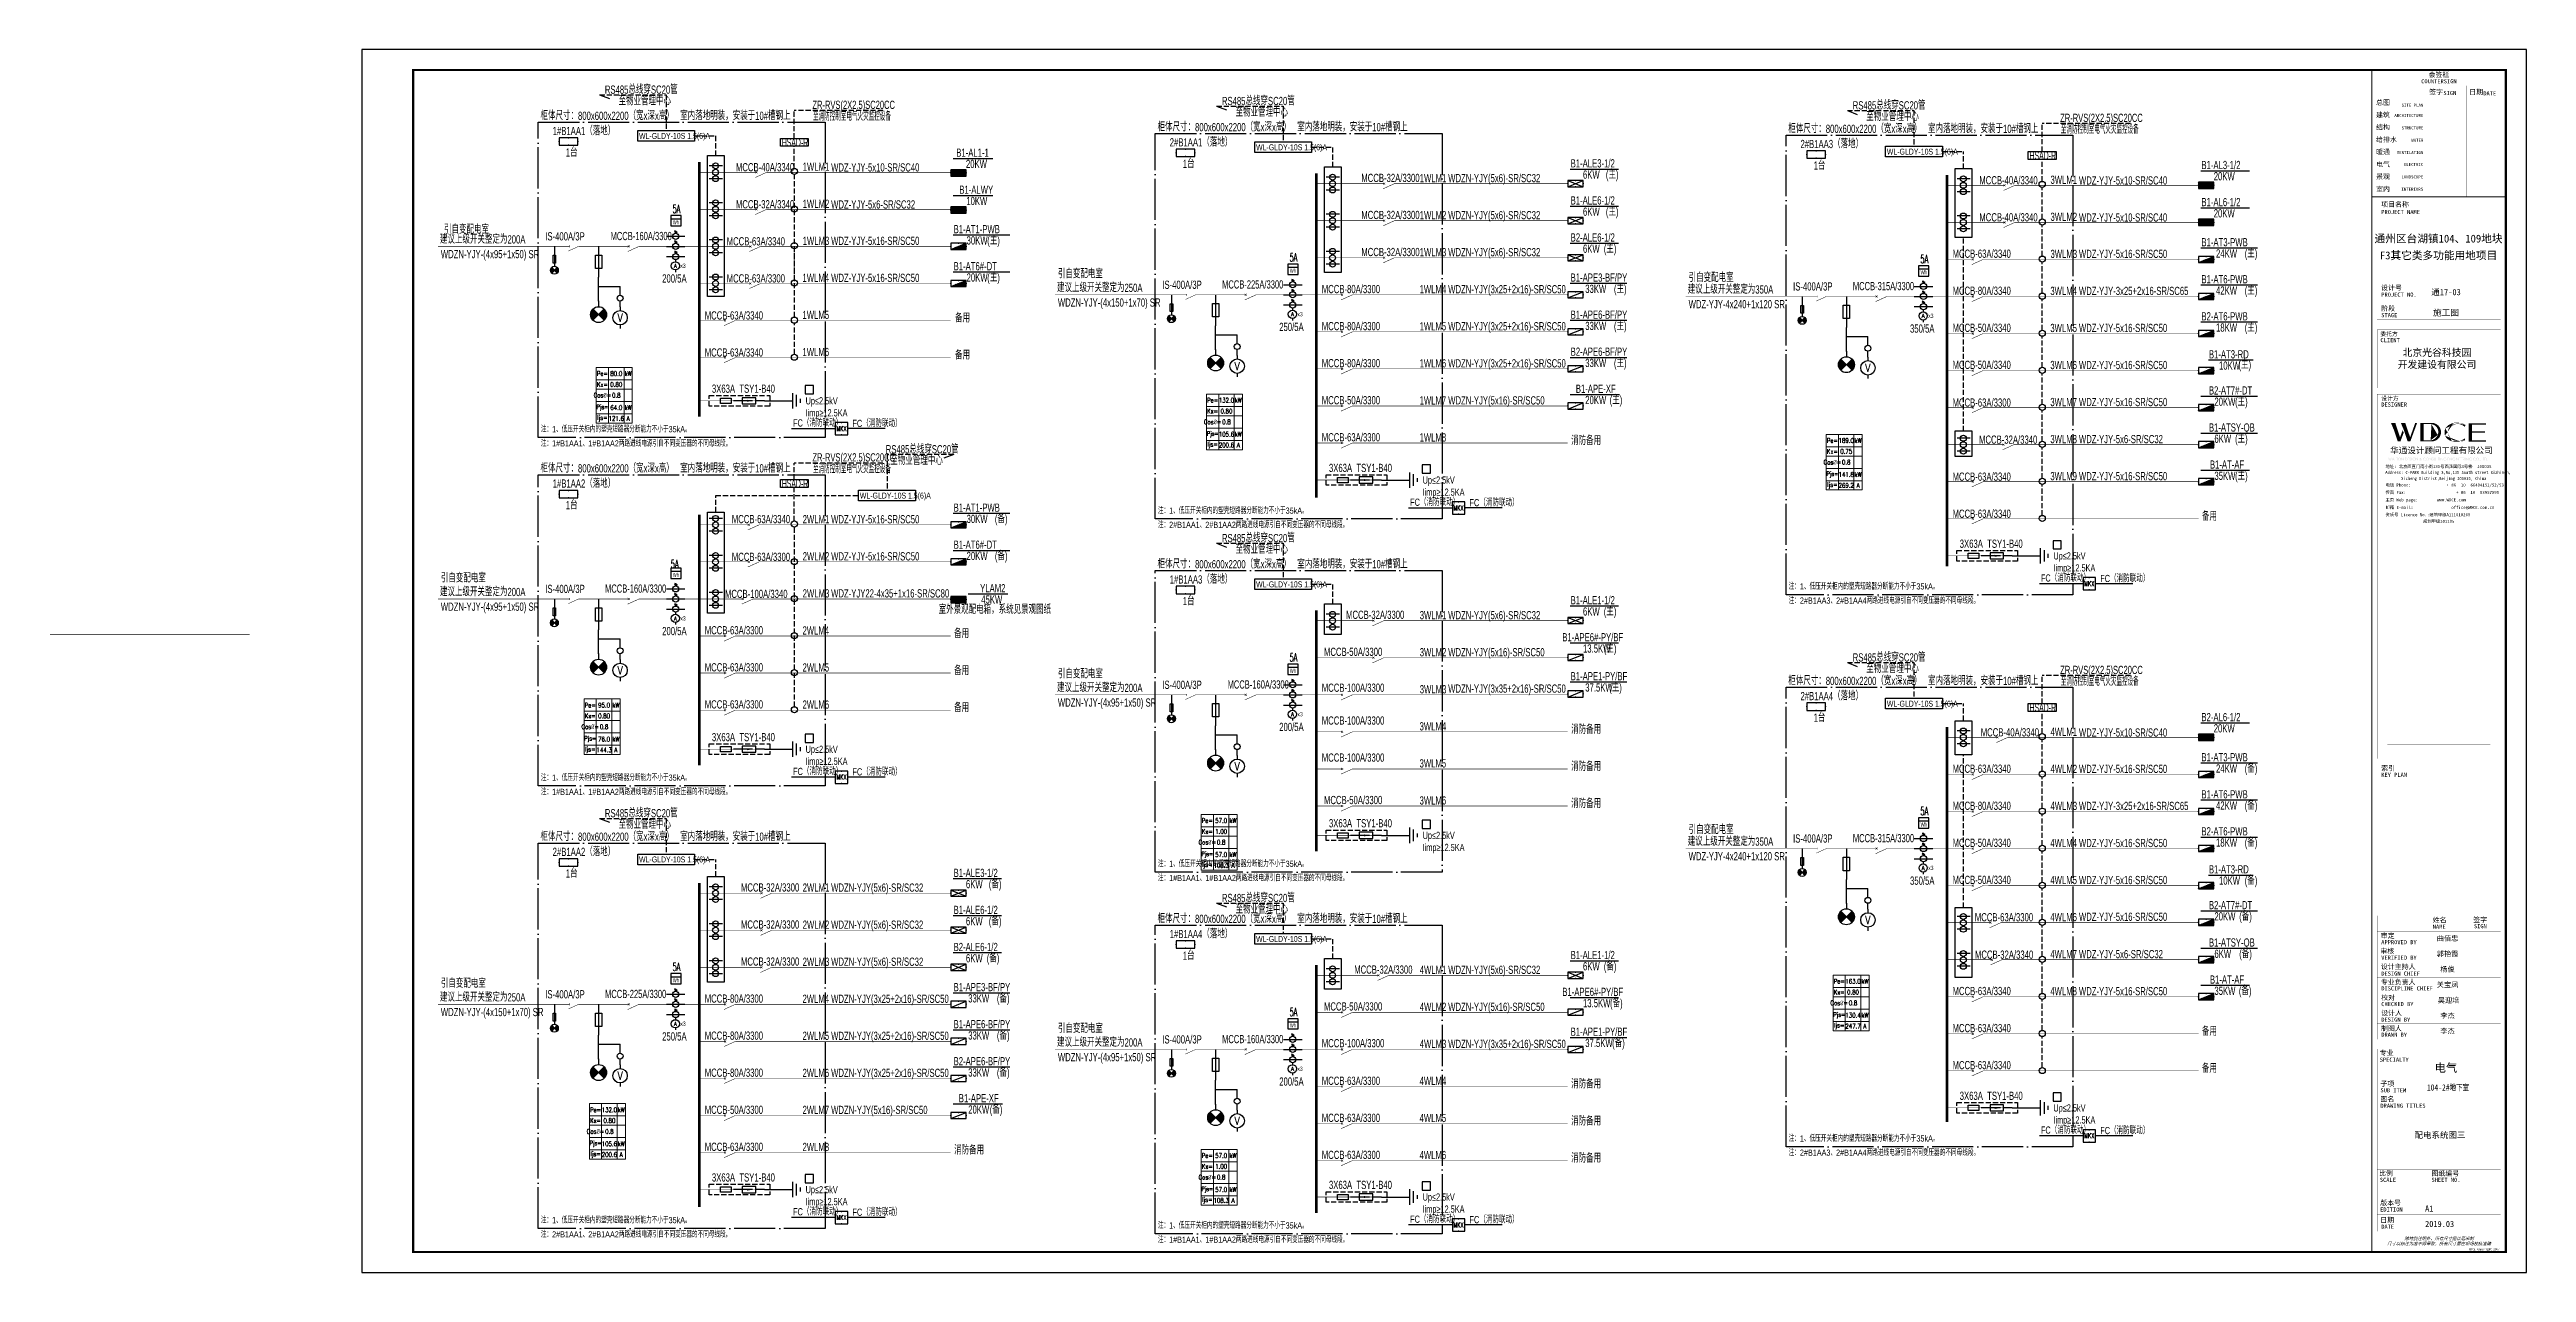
# Model space of a CAD drawing. Extents: x 776418 to 2076422, y -1170708 to 498544.
# Drawn here: x 893275 to 1013531, y -218630 to -159230 of the extents above; entities that cross this region are included whole.
import ezdxf
from ezdxf.enums import TextEntityAlignment as Align

# ---------------------------------------------------------------- set-up
doc = ezdxf.new("R2010")
doc.units = 0
doc.header["$LTSCALE"] = 1000
doc.header["$MEASUREMENT"] = 0
doc.linetypes.add('DASH', pattern=[0.35, 0.25, -0.1])
doc.linetypes.add('DOTE', pattern=[2.42, 2, -0.2, 0.02, -0.2])
doc.layers.get('0').update_dxf_attribs({"linetype": 'CONTINUOUS'})
doc.layers.get('Defpoints').update_dxf_attribs({"linetype": 'CONTINUOUS'})
for name, color, linetype in [('D-TEXT', 7, 'CONTINUOUS'), ('DIM-箱柜', 3, 'CONTINUOUS'), ('DOTLN', 2, 'DASH'), ('EL-TEXT', 3, 'CONTINUOUS'), ('ELEMENT', 3, 'CONTINUOUS'), ('EQUIP', 3, 'CONTINUOUS'), ('EQUIP-照明', 3, 'CONTINUOUS'), ('EQUIP-箱柜', 3, 'CONTINUOUS'), ('LAYER3', 7, 'DOTE'), ('PUB_TEXT', 255, 'CONTINUOUS'), ('SHEET_LINE', 6, 'CONTINUOUS'), ('SHEET_TEXT', 7, 'CONTINUOUS'), ('TEL_TEXT', 3, 'CONTINUOUS'), ('TEL_TITLE', 7, 'CONTINUOUS'), ('WIRE', 4, 'CONTINUOUS'), ('WIRE-母线', 6, 'CONTINUOUS'), ('WIRE-照明', 1, 'CONTINUOUS'), ('WIRE-系统', 4, 'CONTINUOUS'), ('Z', 7, 'CONTINUOUS'), ('字', 7, 'CONTINUOUS')]:
    doc.layers.add(name, color=color, linetype=linetype)
doc.layers.add('层1', color=7, linetype='CONTINUOUS', lineweight=0)
doc.styles.add('_COMPLEX', font='ROS', dxfattribs={"width": 0.6, "bigfont": 'JD'})
doc.styles.add('_HZTXT', font='txt.shx', dxfattribs={"width": 0.8, "bigfont": 'HZTXT.shx'})
doc.styles.add('_JD', font='ros.shx', dxfattribs={"width": 0.8, "bigfont": 'JD.shx'})
doc.styles.add('_SIMPLEX', font='SIMPLEX.shx', dxfattribs={"width": 0.8})
doc.styles.add('_TCH_LABEL', font='COMPLEX', dxfattribs={"bigfont": 'GBCBIG'})
doc.styles.add('_TEL_DIM', font='SIMPLEX', dxfattribs={"width": 0.7, "height": 3.5, "bigfont": 'HZTXT'})
doc.styles.add('_XCSG', font='complex.shx', dxfattribs={"width": 0.6, "bigfont": 'jd.shx'})
doc.styles.get("Standard").update_dxf_attribs({"font": 'gbenor.shx', "bigfont": 'gbcbig.shx'})
doc.styles.add('华文细黑', font='STXIHEI.TTF')

msp = doc.modelspace()

# ---------------------------------------------------------------- texts
at = {"layer": 'D-TEXT', "style": '_JD', "width": 0.6}
for p in [(930312, -162115, 0), (990894, -162748, 0), (930312, -179239, 0), (990894, -189563, 0)]:
    msp.add_text('ZR-RVS(2X2.5)SC20CC', height=400, rotation=359.99998, dxfattribs=at).set_placement(p)
for s, p in [('MCCB-160A/3300', (920513, -168488)), ('MCCB-225A/3300', (950204, -170839)), ('MCCB-315A/3300', (980828, -170920)), ('MCCB-160A/3300', (920246, -185612)), ('MCCB-160A/3300', (950470, -190269)), ('MCCB-315A/3300', (980828, -197735)), ('MCCB-225A/3300', (920246, -205301)), ('MCCB-160A/3300', (950204, -207493))]:
    msp.add_text(s, height=400, dxfattribs=at).set_placement(p)
at = {"layer": 'EL-TEXT', "color": 255, "style": '_HZTXT', "width": 0.5}
for p in [(930344, -162681, 0), (990926, -163315, 0), (930344, -179805, 0), (990926, -190129, 0)]:
    msp.add_text('至消防控制室电气火灾监控设备', height=400, dxfattribs=at).set_placement(p)
at = {"layer": 'EL-TEXT', "style": '华文细黑'}
msp.add_text('配电系统图三', height=294, dxfattribs=at).set_placement((1008098, -212101))
at = {"layer": 'PUB_TEXT', "width": 0.5}
for s, style, p in [('HSAD-R', '_JD', (928825, -163945, 0)), ('HSAD-R', '_JD', (989407, -164579, 0)), ('5A', '_HZTXT', (923526, -167172)), ('5A', '_HZTXT', (953483, -169524)), ('5A', '_HZTXT', (984108, -169605)), ('HSAD-R', '_JD', (928825, -180510, 0)), ('5A', '_HZTXT', (923436, -184423)), ('5A', '_HZTXT', (953483, -188954)), ('HSAD-R', '_JD', (989407, -191393, 0)), ('5A', '_HZTXT', (984108, -196420)), ('5A', '_HZTXT', (923526, -203986)), ('5A', '_HZTXT', (953483, -206177))]:
    msp.add_text(s, height=400, dxfattribs=dict(at, style=style)).set_placement(p)
at = {"layer": 'SHEET_TEXT', "style": '华文细黑'}
msp.add_text('吴迎培', height=250, dxfattribs=at).set_placement((1009223, -205282), align=Align.TOP_LEFT)
for tag, p in [('郭艳霞', (1009700, -203025)), ('曲佰忠', (1009700, -202275)), ('杨俊', (1009700, -203775)), ('关宝凤', (1009700, -204525)), ('李杰', (1009700, -206025)), ('李杰', (1009700, -206775))]:
    msp.add_attdef(tag, text='', height=250, dxfattribs=at).set_placement(p, align=Align.TOP_CENTER)
at = {"layer": 'TEL_TEXT', "color": 7, "style": '_JD', "width": 0.7}
for s, height, p in [('RS485总线穿SC20管', 400, (920236, -161378, 0)), ('柜体尺寸：800x600x2200（宽x深x高）   室内落地明装，安装于10#槽钢上', 400, (917112, -162648)), ('至物业管理中心', 400, (920900, -161933, 0)), ('RS485总线穿SC20管', 400, (950194, -161930, 0)), ('至物业管理中心', 400, (950858, -162486, 0)), ('RS485总线穿SC20管', 400, (980818, -162140, 0)), ('至物业管理中心', 400, (981482, -162696, 0)), ('1#B1AA1（落地）', 400, (917703, -163386)), ('WL-GLDY-10S 1.5(6)A', 288, (921895, -163569, 0)), ('柜体尺寸：800x600x2200（宽x深x高）   室内落地明装，安装于10#槽钢上', 400, (947070, -163200)), ('2#B1AA1（落地）', 400, (947661, -163938)), ('柜体尺寸：800x600x2200（宽x深x高）   室内落地明装，安装于10#槽钢上', 400, (977694, -163282)), ('1台', 400, (918340, -164434)), ('MCCB-40A/3340', 400, (926600, -165146)), ('1WLM1', 400, (929842, -165121, 0)), ('WDZ-YJY-5x10-SR/SC40', 400, (931222, -165155)), ('B1-AL1-1', 400, (937297, -164439)), ('20KW', 400, (937767, -164985)), ('1台', 400, (948298, -164986)), ('WL-GLDY-10S 1.5(6)A', 288, (951853, -164122, 0)), ('B1-ALE3-1/2', 400, (967127, -164959)), ('2#B1AA3（落地）', 400, (978285, -164019)), ('1台', 400, (978922, -165067)), ('WL-GLDY-10S 1.5(6)A', 288, (982477, -164332, 0)), ('B1-AL3-1/2', 400, (997751, -165040)), ('B1-ALWY', 400, (937445, -166239)), ('MCCB-32A/3300', 400, (956962, -165666)), ('1WLM1', 400, (959800, -165673, 0)), ('WDZN-YJY(5x6)-SR/SC32', 400, (961180, -165674)), ('6KW', 400, (967725, -165504)), ('(主)', 400, (968835, -165504)), ('MCCB-40A/3340', 400, (986968, -165780)), ('3WLM1', 400, (990424, -165755, 0)), ('WDZ-YJY-5x10-SR/SC40', 400, (991804, -165788)), ('20KW', 400, (998349, -165585)), ('MCCB-32A/3340', 400, (926600, -166946)), ('1WLM2', 400, (929842, -166921, 0)), ('WDZ-YJY-5x6-SR/SC32', 400, (931222, -166954)), ('10KW', 400, (937784, -166785)), ('MCCB-32A/3300', 400, (956962, -167465)), ('1WLM2', 400, (959800, -167473, 0)), ('WDZN-YJY(5x6)-SR/SC32', 400, (961180, -167473)), ('B1-ALE6-1/2', 400, (967127, -166758)), ('6KW', 400, (967725, -167304)), ('(主)', 400, (968835, -167304)), ('3WLM2', 400, (990424, -167555, 0)), ('B1-AL6-1/2', 400, (997751, -166839)), ('20KW', 400, (998349, -167385)), (' 建议上级开关整定为200A', 400, (912127, -168652, 0)), ('引自变配电室', 400, (912427, -168173, 0)), ('IS-400A/3P', 400, (917344, -168503)), ('MCCB-63A/3340', 400, (926151, -168745)), ('1WLM3', 400, (929842, -168721, 0)), ('WDZ-YJY-5x16-SR/SC50', 400, (931222, -168721)), ('B1-AT1-PWB', 400, (937169, -168155)), ('30KW', 400, (937799, -168701)), ('(主)', 400, (938801, -168701)), ('B2-ALE6-1/2', 400, (967127, -168558)), ('MCCB-40A/3340', 400, (986968, -167579)), ('WDZ-YJY-5x10-SR/SC40', 400, (991804, -167588)), ('WDZN-YJY-(4x95+1x50) SR', 400, (912273, -169367, 0)), ('B1-AT6#-DT', 400, (937169, -169955)), ('MCCB-32A/3300', 400, (956962, -169265)), ('1WLM3', 400, (959800, -169273, 0)), ('WDZN-YJY(5x6)-SR/SC32', 400, (961180, -169273)), ('6KW', 400, (967725, -169103)), ('(主)', 400, (968735, -169103)), ('MCCB-63A/3340', 400, (985668, -169346)), ('3WLM3', 400, (990424, -169355, 0)), ('WDZ-YJY-5x16-SR/SC50', 400, (991804, -169354)), ('B1-AT3-PWB', 400, (997751, -168789)), ('24KW', 400, (998460, -169335)), ('(主)', 400, (999853, -169335)), ('200/5A', 400, (923020, -170550)), ('MCCB-63A/3300', 400, (926151, -170545)), ('1WLM4', 400, (929834, -170520)), ('WDZ-YJY-5x16-SR/SC50', 400, (931222, -170520)), ('20KW', 400, (937799, -170501)), ('(主)', 400, (938801, -170501)), (' 建议上级开关整定为250A', 400, (942085, -171004, 0)), ('引自变配电室', 400, (942231, -170333, 0)), ('IS-400A/3P', 400, (947301, -170854)), ('MCCB-80A/3300', 400, (955044, -171064)), ('1WLM4', 400, (959792, -171073)), ('WDZN-YJY(3x25+2x16)-SR/SC50', 400, (961180, -171073)), ('B1-APE3-BF/PY', 400, (967127, -170507)), ('33KW', 400, (967835, -171053)), ('(主)', 400, (969228, -171053)), (' 建议上级开关整定为350A', 400, (972710, -171085, 0)), ('引自变配电室', 400, (972855, -170514, 0)), ('IS-400A/3P', 400, (977926, -170936)), ('MCCB-80A/3340', 400, (985668, -171145)), ('3WLM4', 400, (990416, -171154)), ('WDZ-YJY-3x25+2x16-SR/SC65', 400, (991804, -171154)), ('B1-AT6-PWB', 400, (997751, -170588)), ('42KW', 400, (998460, -171134)), ('(主)', 400, (999853, -171134)), ('MCCB-63A/3340', 400, (925086, -172345, 0)), ('1WLM5', 400, (929834, -172320)), ('WDZN-YJY-(4x150+1x70) SR', 400, (942231, -171718, 0)), ('B1-APE6-BF/PY', 400, (967127, -172307)), ('WDZ-YJY-4x240+1x120 SR', 400, (972855, -171799, 0)), ('备用', 400, (937238, -172480)), ('250/5A', 400, (952978, -172902)), ('MCCB-80A/3300', 400, (955044, -172864)), ('1WLM5', 400, (959792, -172873)), ('WDZN-YJY(3x25+2x16)-SR/SC50', 400, (961180, -172872)), ('33KW', 400, (967835, -172853)), ('(主)', 400, (969228, -172853)), ('350/5A', 400, (983603, -172983)), ('MCCB-50A/3340', 400, (985668, -172945)), ('3WLM5', 400, (990416, -172954)), ('WDZ-YJY-5x16-SR/SC50', 400, (991804, -172953)), ('B2-AT6-PWB', 400, (997751, -172388)), ('18KW', 400, (998460, -172934)), ('(主)', 400, (999853, -172934)), ('MCCB-63A/3340', 400, (925086, -174144, 0)), ('1WLM6', 400, (929834, -174120)), ('备用', 400, (937238, -174280)), ('MCCB-80A/3300', 400, (955044, -174663)), ('1WLM6', 400, (959792, -174672)), ('WDZN-YJY(3x25+2x16)-SR/SC50', 400, (961180, -174672)), ('B2-APE6-BF/PY', 400, (967127, -174106)), ('33KW', 400, (967835, -174652)), ('(主)', 400, (969228, -174652)), ('MCCB-50A/3340', 400, (985668, -174744)), ('3WLM6', 400, (990416, -174753)), ('WDZ-YJY-5x16-SR/SC50', 400, (991804, -174753)), ('B1-AT3-RD', 400, (998114, -174234)), ('(主)', 400, (999551, -174733)), ('3X63A  TSY1-B40', 400, (925434, -175902, 0)), ('B1-APE-XF', 400, (967377, -175906)), ('10KW', 400, (998603, -174780)), ('Up≤2.5kV', 350, (929982, -176467, 0)), ('Iimp≥12.5KA', 350, (929982, -177052, 0)), ('MCCB-50A/3300', 400, (955044, -176463)), ('1WLM7', 400, (959792, -176472)), ('WDZN-YJY(5x16)-SR/SC50', 400, (961180, -176471)), ('20KW', 400, (967835, -176452)), ('(主)', 400, (969020, -176452)), ('MCCB-63A/3300', 400, (985668, -176577)), ('3WLM7', 400, (990416, -176553)), ('WDZ-YJY-5x16-SR/SC50', 400, (991804, -176552)), ('B2-AT7#-DT', 400, (998114, -175987)), ('20KW', 400, (998381, -176533)), ('(主)', 400, (999384, -176533)), ('注：1、低压开关柜内的塑壳短路器分断能力不小于35kA。', 300, (917129, -177821, 0)), ('FC（消防联动）', 350, (929376, -177543, 1146)), ('FC（消防联动）', 350, (932258, -177565, 1146)), ('MCCB-63A/3300', 400, (955044, -178263)), ('1WLM8', 400, (959792, -178271)), ('MCCB-32A/3340', 400, (986954, -178377)), ('3WLM8', 400, (990416, -178352)), ('WDZ-YJY-5x6-SR/SC32', 400, (991804, -178352)), ('B1-ATSY-QB', 400, (998114, -177787)), ('6KW', 400, (998381, -178332)), ('(主)', 400, (999384, -178332)), ('注：1#B1AA1、1#B1AA2两路进线电源引自不同变压器的不同母线段。', 300, (917129, -178511, 0)), ('消防备用', 400, (967150, -178431)), ('柜体尺寸：800x600x2200（宽x深x高）   室内落地明装，安装于10#槽钢上', 400, (917112, -179772)), ('1#B1AA2（落地）', 400, (917703, -180510)), ('3X63A  TSY1-B40', 400, (955392, -179752, 0)), ('Up≤2.5kV', 350, (959939, -180317, 0)), ('MCCB-63A/3340', 400, (985668, -180176)), ('3WLM9', 400, (990416, -180152)), ('WDZ-YJY-5x16-SR/SC50', 400, (991804, -180152)), ('B1-AT-AF', 400, (998162, -179586)), ('35KW', 400, (998381, -180132)), ('(主)', 400, (999384, -180132)), ('1台', 400, (918340, -181558)), ('WL-GLDY-10S 1.5(6)A', 288, (932616, -181038, 0)), ('B1-AT1-PWB', 400, (937169, -181680)), ('注：1、低压开关柜内的塑壳短路器分断能力不小于35kA。', 300, (947087, -181775, 0)), ('FC（消防联动）', 350, (959334, -181393, 1146)), ('Iimp≥12.5KA', 350, (959939, -180902, 0)), ('FC（消防联动）', 350, (962216, -181415, 1146)), ('MCCB-63A/3340', 400, (985668, -181976)), ('MCCB-63A/3340', 400, (926401, -182237)), ('2WLM1', 400, (929842, -182245, 0)), ('WDZ-YJY-5x16-SR/SC50', 400, (931222, -182246)), ('30KW', 400, (937799, -182226)), ('(备)', 400, (939171, -182226)), ('注：2#B1AA1、2#B1AA2两路进线电源引自不同变压器的不同母线段。', 300, (947087, -182465, 0)), ('RS485总线穿SC20管', 400, (950194, -183159, 0)), ('备用', 400, (997775, -182111)), ('MCCB-63A/3300', 400, (926401, -184070)), ('2WLM2', 400, (929842, -184045, 0)), ('WDZ-YJY-5x16-SR/SC50', 400, (931222, -184045)), ('B1-AT6#-DT', 400, (937169, -183480)), ('20KW', 400, (937799, -184026)), ('(备)', 400, (939171, -184026)), ('柜体尺寸：800x600x2200（宽x深x高）   室内落地明装，安装于10#槽钢上', 400, (947070, -184430)), ('至物业管理中心', 400, (950858, -183715, 0)), ('3X63A  TSY1-B40', 400, (986016, -183432, 0)), ('Up≤2.5kV', 350, (990564, -183998, 0)), ('引自变配电室', 400, (912273, -185106, 0)), ('YLAM2', 400, (938457, -185594)), ('1#B1AA3（落地）', 400, (947661, -185167)), ('WL-GLDY-10S 1.5(6)A', 288, (951853, -185351, 0)), ('注：1、低压开关柜内的塑壳短路器分断能力不小于35kA。', 300, (977711, -185455, 0)), ('FC（消防联动）', 350, (989958, -185073, 1146)), ('Iimp≥12.5KA', 350, (990564, -184582, 0)), ('FC（消防联动）', 350, (992840, -185096, 1146)), (' 建议上级开关整定为200A', 400, (912127, -185777, 0)), ('WDZN-YJY-(4x95+1x50) SR', 400, (912273, -186491, 0)), ('IS-400A/3P', 400, (917344, -185627)), ('MCCB-100A/3340', 400, (926067, -185870, 0)), ('2WLM3', 400, (929842, -185845, 0)), ('WDZ-YJY22-4x35+1x16-SR/SC80', 400, (931222, -185845)), ('室外景观配电箱，系统见景观图纸', 400, (936442, -186634)), ('45KW', 400, (938512, -186140)), ('1台', 400, (948298, -186215)), ('B1-ALE1-1/2', 400, (967127, -186177)), ('6KW', 400, (967725, -186723)), ('(主)', 400, (968735, -186723)), ('注：2#B1AA3、2#B1AA4两路进线电源引自不同变压器的不同母线段。', 300, (977711, -186145, 0)), ('200/5A', 400, (923020, -187675)), ('MCCB-63A/3300', 400, (925086, -187636)), ('2WLM4', 400, (929834, -187645)), ('备用', 400, (937193, -187805)), ('MCCB-32A/3300', 400, (956221, -186884)), ('3WLM1', 400, (959800, -186903, 0)), ('WDZN-YJY(5x6)-SR/SC32', 400, (961180, -186903)), ('B1-APE6#-PY/BF', 400, (966722, -187977)), ('MCCB-50A/3300', 400, (955150, -188684)), ('3WLM2', 400, (959800, -188703, 0)), ('WDZN-YJY(5x16)-SR/SC50', 400, (961180, -188703)), ('13.5KW', 400, (967725, -188522)), ('(主)', 400, (968735, -188522)), ('RS485总线穿SC20管', 400, (980818, -188955, 0)), ('MCCB-63A/3300', 400, (925086, -189436)), ('2WLM5', 400, (929834, -189445)), ('备用', 400, (937193, -189604)), (' 建议上级开关整定为200A', 400, (942085, -190434, 0)), ('引自变配电室', 400, (942231, -189763, 0)), ('IS-400A/3P', 400, (947301, -190285)), ('MCCB-100A/3300', 400, (955044, -190426)), ('B1-APE1-PY/BF', 400, (967127, -189868)), ('(主)', 400, (968998, -190414)), ('柜体尺寸：800x600x2200（宽x深x高）   室内落地明装，安装于10#槽钢上', 400, (977694, -190096)), ('至物业管理中心', 400, (981482, -189510, 0)), ('MCCB-63A/3300', 400, (925086, -191236)), ('2WLM6', 400, (929834, -191244)), ('备用', 400, (937193, -191404)), ('WDZN-YJY-(4x95+1x50) SR', 400, (942231, -191148, 0)), ('3WLM3', 400, (959800, -190503, 0)), ('WDZN-YJY(3x35+2x16)-SR/SC50', 400, (961180, -190470)), ('37.5KW', 400, (967835, -190414)), ('2#B1AA4（落地）', 400, (978285, -190834)), ('WL-GLDY-10S 1.5(6)A', 288, (982477, -191147, 0)), ('200/5A', 400, (952978, -192332)), ('MCCB-100A/3300', 400, (955044, -192020)), ('3WLM4', 400, (959792, -192302)), ('消防备用', 400, (967150, -192462)), ('1台', 400, (978922, -191882)), ('MCCB-40A/3340', 400, (987036, -192594)), ('4WLM1', 400, (990424, -192569, 0)), ('WDZ-YJY-5x10-SR/SC40', 400, (991804, -192603)), ('B2-AL6-1/2', 400, (997751, -191854)), ('20KW', 400, (998349, -192400)), ('3X63A  TSY1-B40', 400, (925434, -192826, 0)), ('Up≤2.5kV', 350, (929982, -193391, 0)), ('Iimp≥12.5KA', 350, (929982, -193976, 0)), ('MCCB-100A/3300', 400, (955044, -193820)), ('B1-AT3-PWB', 400, (997751, -193804)), ('注：1、低压开关柜内的塑壳短路器分断能力不小于35kA。', 300, (917129, -194745, 0)), ('FC（消防联动）', 350, (929376, -194467, 1146)), ('FC（消防联动）', 350, (932258, -194489, 1146)), ('3WLM5', 400, (959792, -194102)), ('消防备用', 400, (967150, -194262)), ('MCCB-63A/3340', 400, (985668, -194361)), ('4WLM2', 400, (990424, -194369, 0)), ('WDZ-YJY-5x16-SR/SC50', 400, (991804, -194369)), ('24KW', 400, (998460, -194350)), ('(备)', 400, (999853, -194350)), ('注：1#B1AA1、1#B1AA2两路进线电源引自不同变压器的不同母线段。', 300, (917129, -195435, 0)), ('MCCB-50A/3300', 400, (955150, -195882)), ('3WLM6', 400, (959792, -195902)), ('消防备用', 400, (967150, -196061)), ('MCCB-80A/3340', 400, (985668, -196160)), ('4WLM3', 400, (990424, -196169, 0)), ('WDZ-YJY-3x25+2x16-SR/SC65', 400, (991804, -196169)), ('B1-AT6-PWB', 400, (997751, -195604)), ('42KW', 400, (998460, -196149)), ('(备)', 400, (999853, -196149)), ('柜体尺寸：800x600x2200（宽x深x高）   室内落地明装，安装于10#槽钢上', 400, (917112, -197663)), ('RS485总线穿SC20管', 400, (920236, -196521, 0)), ('至物业管理中心', 400, (920900, -197077, 0)), ('3X63A  TSY1-B40', 400, (955392, -197010, 0)), ('Up≤2.5kV', 350, (959939, -197575, 0)), ('引自变配电室', 400, (972855, -197329, 0)), ('B2-AT6-PWB', 400, (997751, -197403)), ('2#B1AA2（落地）', 400, (917703, -198400)), ('WL-GLDY-10S 1.5(6)A', 288, (921895, -198713, 0)), ('Iimp≥12.5KA', 350, (959939, -198160, 0)), (' 建议上级开关整定为350A', 400, (972710, -197900, 0)), ('WDZ-YJY-4x240+1x120 SR', 400, (972855, -198614, 0)), ('IS-400A/3P', 400, (977926, -197750)), ('MCCB-50A/3340', 400, (985668, -197960)), ('4WLM4', 400, (990416, -197968)), ('WDZ-YJY-5x16-SR/SC50', 400, (991804, -197968)), ('18KW', 400, (998460, -197949)), ('(备)', 400, (999853, -197949)), ('1台', 400, (918340, -199448)), ('B1-ALE3-1/2', 400, (937169, -199421)), ('6KW', 400, (937767, -199966)), ('(备)', 400, (938877, -199966)), ('注：1、低压开关柜内的塑壳短路器分断能力不小于35kA。', 300, (947087, -198929, 0)), ('注：1#B1AA1、1#B1AA2两路进线电源引自不同变压器的不同母线段。', 300, (947087, -199619, 0)), ('350/5A', 400, (983603, -199798)), ('MCCB-50A/3340', 400, (985668, -199760)), ('4WLM5', 400, (990416, -199768)), ('WDZ-YJY-5x16-SR/SC50', 400, (991804, -199768)), ('B1-AT3-RD', 400, (998114, -199249)), ('10KW', 400, (998603, -199795)), ('(备)', 400, (999853, -199795)), ('MCCB-32A/3300', 400, (926844, -200128)), ('2WLM1', 400, (929842, -200136, 0)), ('WDZN-YJY(5x6)-SR/SC32', 400, (931222, -200136)), ('B1-ALE6-1/2', 400, (937169, -201220)), ('RS485总线穿SC20管', 400, (950194, -200639, 0)), ('至物业管理中心', 400, (950858, -201194, 0)), ('B2-AT7#-DT', 400, (998114, -200986)), ('MCCB-32A/3300', 400, (926844, -201928)), ('2WLM2', 400, (929842, -201936, 0)), ('WDZN-YJY(5x6)-SR/SC32', 400, (931222, -201936)), ('6KW', 400, (937767, -201766)), ('(备)', 400, (938877, -201766)), ('柜体尺寸：800x600x2200（宽x深x高）   室内落地明装，安装于10#槽钢上', 400, (947070, -201653)), ('1#B1AA4（落地）', 400, (947661, -202390)), ('MCCB-63A/3300', 400, (986750, -201576)), ('4WLM6', 400, (990416, -201568)), ('WDZ-YJY-5x16-SR/SC50', 400, (991804, -201551)), ('20KW', 400, (998381, -201532)), ('(备)', 400, (999587, -201532)), ('B2-ALE6-1/2', 400, (937169, -203020)), ('6KW', 400, (937767, -203566)), ('(备)', 400, (938777, -203566)), ('1台', 400, (948298, -203439)), ('WL-GLDY-10S 1.5(6)A', 288, (951853, -202574, 0)), ('B1-ALE1-1/2', 400, (967127, -203411)), ('MCCB-32A/3340', 400, (986756, -203392)), ('4WLM7', 400, (990416, -203368)), ('WDZ-YJY-5x6-SR/SC32', 400, (991804, -203367)), ('B1-ATSY-QB', 400, (998114, -202802)), ('6KW', 400, (998381, -203348)), ('(备)', 400, (999587, -203348)), ('引自变配电室', 400, (912273, -204795, 0)), ('MCCB-32A/3300', 400, (926844, -203727)), ('2WLM3', 400, (929842, -203736, 0)), ('WDZN-YJY(5x6)-SR/SC32', 400, (931222, -203735)), ('MCCB-32A/3300', 400, (956618, -204118)), ('4WLM1', 400, (959800, -204126, 0)), ('WDZN-YJY(5x6)-SR/SC32', 400, (961180, -204126)), ('6KW', 400, (967725, -203957)), ('(备)', 400, (968735, -203957)), ('B1-AT-AF', 400, (998162, -204601)), (' 建议上级开关整定为250A', 400, (912127, -205466, 0)), ('IS-400A/3P', 400, (917344, -205317)), ('MCCB-80A/3300', 400, (925086, -205526)), ('2WLM4', 400, (929834, -205535)), ('WDZN-YJY(3x25+2x16)-SR/SC50', 400, (931222, -205535)), ('B1-APE3-BF/PY', 400, (937169, -204969)), ('33KW', 400, (937878, -205515)), ('(备)', 400, (939271, -205515)), ('MCCB-50A/3300', 400, (955150, -205907)), ('4WLM2', 400, (959800, -205926, 0)), ('WDZN-YJY(5x16)-SR/SC50', 400, (961180, -205926)), ('B1-APE6#-PY/BF', 400, (966722, -205200)), ('13.5KW', 400, (967725, -205746)), ('(备)', 400, (969038, -205746)), ('MCCB-63A/3340', 400, (985668, -205158)), ('4WLM8', 400, (990416, -205167)), ('WDZ-YJY-5x16-SR/SC50', 400, (991804, -205167)), ('35KW', 400, (998381, -205147)), ('(备)', 400, (999568, -205147)), ('WDZN-YJY-(4x150+1x70) SR', 400, (912273, -206180, 0)), ('B1-APE6-BF/PY', 400, (937169, -206769)), ('引自变配电室', 400, (942231, -206986, 0)), ('B1-APE1-PY/BF', 400, (967127, -207135)), ('MCCB-63A/3340', 400, (985668, -206958)), ('备用', 400, (997775, -207127)), ('250/5A', 400, (923020, -207364)), ('MCCB-80A/3300', 400, (925086, -207326)), ('2WLM5', 400, (929834, -207335)), ('WDZN-YJY(3x25+2x16)-SR/SC50', 400, (931222, -207334)), ('33KW', 400, (937878, -207315)), ('(备)', 400, (939271, -207315)), (' 建议上级开关整定为200A', 400, (942085, -207657, 0)), ('WDZN-YJY-(4x95+1x50) SR', 400, (942231, -208371, 0)), ('IS-400A/3P', 400, (947301, -207508)), ('MCCB-100A/3300', 400, (955044, -207692)), ('4WLM3', 400, (959800, -207726, 0)), ('WDZN-YJY(3x35+2x16)-SR/SC50', 400, (961180, -207726)), ('37.5KW', 400, (967835, -207680)), ('(备)', 400, (969140, -207680)), ('MCCB-80A/3300', 400, (925086, -209125)), ('2WLM6', 400, (929834, -209134)), ('WDZN-YJY(3x25+2x16)-SR/SC50', 400, (931222, -209134)), ('B2-APE6-BF/PY', 400, (937169, -208569)), ('33KW', 400, (937878, -209114)), ('(备)', 400, (939271, -209114)), ('200/5A', 400, (952978, -209555)), ('MCCB-63A/3300', 400, (955044, -209517)), ('4WLM4', 400, (959792, -209525)), ('消防备用', 400, (967150, -209685)), ('MCCB-63A/3340', 400, (985668, -208757)), ('备用', 400, (997775, -208926)), ('B1-APE-XF', 400, (937420, -210368)), ('3X63A  TSY1-B40', 400, (986016, -210247, 0)), ('Up≤2.5kV', 350, (990564, -210812, 0)), ('MCCB-50A/3300', 400, (925086, -210925)), ('2WLM7', 400, (929834, -210934)), ('WDZN-YJY(5x16)-SR/SC50', 400, (931222, -210933)), ('20KW', 400, (937878, -210914)), ('(备)', 400, (938923, -210914)), ('MCCB-63A/3300', 400, (955044, -211317)), ('4WLM5', 400, (959792, -211325)), ('消防备用', 400, (967150, -211485)), ('FC（消防联动）', 350, (989958, -211888, 1146)), ('Iimp≥12.5KA', 350, (990564, -211397, 0)), ('FC（消防联动）', 350, (992840, -211910, 1146)), ('MCCB-63A/3300', 400, (925086, -212725)), ('2WLM8', 400, (929834, -212733)), ('消防备用', 400, (937193, -212893)), ('MCCB-63A/3300', 400, (955044, -213116)), ('4WLM6', 400, (959792, -213125)), ('消防备用', 400, (967150, -213285)), ('注：1、低压开关柜内的塑壳短路器分断能力不小于35kA。', 300, (977711, -212269, 0)), ('注：2#B1AA3、2#B1AA4两路进线电源引自不同变压器的不同母线段。', 300, (977711, -212959, 0)), ('3X63A  TSY1-B40', 400, (925434, -214214, 0)), ('Up≤2.5kV', 350, (929982, -214779, 0)), ('Iimp≥12.5KA', 350, (929982, -215364, 0)), ('3X63A  TSY1-B40', 400, (955392, -214575, 0)), ('Up≤2.5kV', 350, (959939, -215140, 0)), ('注：1、低压开关柜内的塑壳短路器分断能力不小于35kA。', 300, (917129, -216237, 0)), ('FC（消防联动）', 350, (929376, -215855, 1146)), ('FC（消防联动）', 350, (932258, -215877, 1146)), ('注：1、低压开关柜内的塑壳短路器分断能力不小于35kA。', 300, (947087, -216494, 0)), ('FC（消防联动）', 350, (959334, -216216, 1146)), ('Iimp≥12.5KA', 350, (959939, -215725, 0)), ('FC（消防联动）', 350, (962216, -216238, 1146)), ('注：2#B1AA1、2#B1AA2两路进线电源引自不同变压器的不同母线段。', 300, (917129, -216927, 0)), ('注：1#B1AA1、1#B1AA2两路进线电源引自不同变压器的不同母线段。', 300, (947087, -217184, 0))]:
    msp.add_text(s, height=height, dxfattribs=at).set_placement(p)
at = {"layer": 'TEL_TEXT', "ltscale": 2, "style": '_COMPLEX', "width": 0.7}
for p in [(923901, -169836), (953859, -172188), (984484, -172269), (923901, -186961), (953859, -191618), (984484, -199084), (923901, -206650), (953859, -208841)]:
    msp.add_text('x3', height=210, dxfattribs=at).set_placement(p)
at = {"layer": 'TEL_TEXT', "color": 7, "style": '_JD', "width": 0.7}
for s, p in [('RS485总线穿SC20管', (933874, -178846, 0)), ('至物业管理中心', (934097, -179402, 0))]:
    msp.add_text(s, height=400, rotation=360, dxfattribs=at).set_placement(p)
at = {"layer": '字', "style": '华文细黑', "width": 0.75}
msp.add_text('104-2#地下室', height=300, dxfattribs=at).set_placement((1008698, -209793))

# ---------------------------------------------------------------- blocks, each defined once
blk = doc.blocks.new('$element$00000578')
at = {"const_width": 0.0233}
for points in [[(0, 0), (0, -0.25)], [(0, -1), (0, -0.75), (-0.25, -0.2)], [(-0.05, -0.25), (0.05, -0.25)]]:
    blk.add_lwpolyline(points, dxfattribs=at)
at = {"flags": 9}
blk.add_attdef('S', (0, 0), '', height=0.00000667, dxfattribs=at)
blk = doc.blocks.new('M_M12')
for p, q in [((-0.1, -0.717), (-0.1, -0.283)), ((-0.1, -0.283), (0.1, -0.283)), ((0.1, -0.717), (-0.1, -0.717)), ((0.1, -0.283), (0.1, -0.717))]:
    blk.add_line(p, q)
blk.add_lwpolyline([(0, 0), (0, -1)])
at = {"width": 0.8, "flags": 9}
blk.add_attdef('S', (0.25, -0.5), '', height=0.2, dxfattribs=at)
blk = doc.blocks.new('M_M58MSL')
for points in [[(0, 0), (0, -0.17)], [(0, -0.83), (0, -1)]]:
    blk.add_lwpolyline(points)
blk.add_circle((0, -0.5), 0.333)
at = {"style": '_SIMPLEX', "width": 0.8, "flags": 8}
blk.add_attdef('$TEXT$', text='', height=0.333, dxfattribs=at).set_placement((0, -0.5), align=Align.MIDDLE_CENTER)
at = {"width": 0.8, "flags": 9}
blk.add_attdef('S', (0.25, -0.5), '', height=0.2, dxfattribs=at)
blk = doc.blocks.new('M_M57DRB')
for p, q in [((0.26, -0.37), (-0.26, -0.89)), ((0.26, -0.89), (-0.26, -0.37))]:
    blk.add_line(p, q)
blk.add_lwpolyline([(0, 0), (0, -0.27)])
blk.add_circle((0, -0.63), 0.367)
for points in [[(-0.13, -0.76), (-0.35, -0.54), (0, -0.63), (-0.26, -0.37)], [(-0.22, -0.86), (-0.35, -0.73), (-0.13, -0.76), (-0.35, -0.54)], [(-0.26, -0.89), (-0.26, -0.89), (-0.22, -0.86), (-0.35, -0.73)], [(0.13, -0.5), (0.35, -0.73), (0, -0.63), (0.26, -0.89)], [(0.22, -0.41), (0.35, -0.54), (0.13, -0.5), (0.35, -0.73)], [(0.26, -0.37), (0.26, -0.37), (0.22, -0.41), (0.35, -0.54)]]:
    blk.add_solid(points)
at = {"width": 0.8, "flags": 9}
blk.add_attdef('S', (0.25, -0.5), '', height=0.2, dxfattribs=at)
blk = doc.blocks.new('M_M27VHU')
for p, q in [((0.26, -0.43), (0.17, -0.57)), ((0.17, -0.5), (0.3, -0.5)), ((0.31, -0.43), (0.23, -0.57))]:
    blk.add_line(p, q)
blk.add_lwpolyline([(0, 0), (0, -1)])
blk.add_circle((0, -0.5), 0.167)
at = {"width": 0.8, "flags": 9}
blk.add_attdef('S', (0.25, -0.5), '', height=0.2, dxfattribs=at)
blk = doc.blocks.new('_LINKPT1')
blk.add_line((0, 0), (0, 0))
blk = doc.blocks.new('M_Z15DKY')
for p, q in [((0.5, 0.5), (-0.5, 0.5)), ((-0.5, 0.5), (-0.5, -0.5)), ((-0.5, 0.2), (0.5, 0.2)), ((0.5, -0.5), (0.5, 0.5)), ((-0.5, -0.5), (0.5, -0.5))]:
    blk.add_line(p, q)
for p in [(-0.5, 0), (0, 0.5), (0.5, 0), (0, -0.5)]:
    blk.add_blockref('_LINKPT1', p)
at = {"style": '_COMPLEX', "width": 0.6}
blk.add_text('Wh', height=0.4, dxfattribs=at).set_placement((0, -0.35), align=Align.CENTER)
at = {"width": 0.8, "flags": 9}
blk.add_attdef('A', (0, 0), '', height=0.00002, dxfattribs=at)
blk = doc.blocks.new('$equip_U$00000105(JDQINJING)')
for p, q in [((0.5, 1), (-0.5, 1)), ((-0.5, 1), (-0.5, 0)), ((-0.5, 0), (0.5, 0)), ((0.5, 0), (0.5, 1))]:
    blk.add_line(p, q)
for p in [(-0.5, 0.5), (0, 1), (0, 0), (0.5, 0.5)]:
    blk.add_point(p)
at = {"color": 7, "style": '_TEL_DIM'}
blk.add_attdef('$TEXT$', text='', height=0.4, dxfattribs=at).set_placement((0, 0.51), align=Align.MIDDLE_CENTER)
at = {"color": 7, "style": '_TEL_DIM', "flags": 1}
blk.add_attdef('A', text='', height=0.00002, dxfattribs=at).set_placement((0, 0), align=Align.MIDDLE_CENTER)
blk = doc.blocks.new('$equip$00001413')
for p, q in [((0.75, 0.6), (-0.75, 0.6)), ((-0.75, 0.6), (-0.75, 0)), ((-0.75, 0), (0.75, 0)), ((0.75, 0), (0.75, 0.6))]:
    blk.add_line(p, q)
for p in [(-0.75, 0.3), (0, 0.6), (0, 0), (0.75, 0.3)]:
    blk.add_point(p)
at = {"style": '_TCH_LABEL', "flags": 9}
blk.add_attdef('A', (0, 0), '', height=0.00002, dxfattribs=at)
blk = doc.blocks.new('M_M24')
for p, q in [((-0.25, -0.375), (0.25, -0.375)), ((-0.1875, -0.5), (0.1875, -0.5)), ((-0.0625, -0.625), (0.0625, -0.625))]:
    blk.add_line(p, q)
blk.add_lwpolyline([(0, 0), (0, -0.375)])
at = {"width": 0.8, "flags": 9}
blk.add_attdef('S', (0.25, -0.5), '', height=0.2, dxfattribs=at)
blk = doc.blocks.new('M_M17')
for p, q in [((-0.1, -0.717), (-0.1, -0.283)), ((-0.1, -0.283), (0.1, -0.283)), ((0.1, -0.717), (-0.1, -0.717)), ((0, -0.383), (0, -0.717)), ((0.1, -0.283), (0.1, -0.717))]:
    blk.add_line(p, q)
for points in [[(0, 0), (0, -0.283)], [(0, -0.717), (0, -1)]]:
    blk.add_lwpolyline(points)
for points in [[(-0.033, -0.567), (0.033, -0.567), (0, -0.367), (0.033, -0.567)], [(0.033, -0.567), (0, -0.367), (-0.033, -0.567), (0.033, -0.567)], [(0, -0.367), (-0.033, -0.567), (0.033, -0.567), (0, -0.367)]]:
    blk.add_solid(points)
at = {"width": 0.8, "flags": 9}
blk.add_attdef('S', (0.25, -0.5), '', height=0.2, dxfattribs=at)
blk = doc.blocks.new('$equip$00001416')
for p, q in [((0.75, 0.6), (-0.75, 0.6)), ((-0.75, 0), (0.75, 0.6)), ((-0.75, 0.6), (-0.75, 0)), ((-0.75, 0), (0.75, 0)), ((0.75, 0), (0.75, 0.6))]:
    blk.add_line(p, q)
for p in [(-0.75, 0.3), (0, 0.6), (0, 0), (0.75, 0.3)]:
    blk.add_point(p)
at = {"style": '_TCH_LABEL', "flags": 9}
blk.add_attdef('A', (0, 0), '', height=0.00002, dxfattribs=at)
blk = doc.blocks.new('$equip$00001424')
for p, q in [((-0.75, 0), (0.75, 0.6)), ((-0.75, 0.6), (0.75, 0)), ((0.75, 0.6), (-0.75, 0.6)), ((-0.75, 0.6), (-0.75, 0)), ((-0.75, 0), (0.75, 0)), ((0.75, 0), (0.75, 0.6))]:
    blk.add_line(p, q)
for p in [(-0.75, 0.3), (0, 0.6), (0, 0), (0.75, 0.3)]:
    blk.add_point(p)
at = {"style": '_TCH_LABEL', "flags": 9}
blk.add_attdef('A', (0, 0), '', height=0.00002, dxfattribs=at)
blk = doc.blocks.new('$element$00000497')
at = {"const_width": 0.0233}
for points in [[(0, 0), (0, -0.25)], [(0, -1), (0, -0.75), (-0.25, -0.2)], [(-0.05, -0.3), (0.05, -0.2)], [(-0.05, -0.2), (0.05, -0.3)]]:
    blk.add_lwpolyline(points, dxfattribs=at)
at = {"flags": 9}
blk.add_attdef('S', (0, 0), '', height=0.00000667, dxfattribs=at)
blk = doc.blocks.new('*X1')
at = {"color": 0}
for p, q in [((-250, 33), (-83, 200)), ((-250, 68), (-118, 200)), ((-250, 104), (-154, 200)), ((-250, 139), (-189, 200)), ((-250, 174), (-224, 200)), ((-247, 0), (-47, 200)), ((-212, 0), (-12, 200)), ((-177, 0), (23, 200)), ((-141, 0), (59, 200)), ((-106, 0), (94, 200)), ((-71, 0), (129, 200)), ((-35, 0), (165, 200)), ((0, 0), (200, 200)), ((35, 0), (235, 200)), ((71, 0), (250, 179)), ((106, 0), (250, 144)), ((141, 0), (250, 109)), ((177, 0), (250, 73)), ((212, 0), (250, 38)), ((247, 0), (250, 3))]:
    blk.add_line(p, q, dxfattribs=at)
blk = doc.blocks.new('$equip$00001421')
for p, q in [((0.75, 0.6), (-0.75, 0.6)), ((-0.75, 0.6), (-0.75, 0)), ((-0.75, 0), (0.75, 0)), ((0.75, 0), (0.75, 0.6))]:
    blk.add_line(p, q)
at = {"const_width": 0.6}
blk.add_lwpolyline([(-0.75, 0.3), (0.75, 0.3)], dxfattribs=at)
for p in [(-0.75, 0.3), (0, 0.6), (0, 0), (0.75, 0.3)]:
    blk.add_point(p)
at = {"xscale": 0.00300000000061118, "yscale": 0.00300000000061118, "zscale": 0.00300000000061118}
blk.add_blockref('*X1', (0, 0), dxfattribs=at)
at = {"style": '_TCH_LABEL', "flags": 9}
blk.add_attdef('A', (0, 0), '', height=0.00002, dxfattribs=at)
blk = doc.blocks.new('*X10')
at = {"color": 0}
for p, q in [((-247, 0), (-246, 2)), ((-212, 0), (-187, 25)), ((-177, 0), (-128, 49)), ((-141, 0), (-69, 72)), ((-106, 0), (-10, 96)), ((-71, 0), (49, 120)), ((-35, 0), (108, 143)), ((0, 0), (167, 167)), ((35, 0), (226, 190)), ((71, 0), (250, 179)), ((106, 0), (250, 144)), ((141, 0), (250, 109)), ((177, 0), (250, 73)), ((212, 0), (250, 38)), ((247, 0), (250, 3))]:
    blk.add_line(p, q, dxfattribs=at)
blk = doc.blocks.new('$equip$00001425')
for p, q in [((-0.75, 0), (0.75, 0.6)), ((0.75, 0.6), (-0.75, 0.6)), ((-0.75, 0.6), (-0.75, 0)), ((-0.75, 0), (0.75, 0)), ((0.75, 0), (0.75, 0.6))]:
    blk.add_line(p, q)
for p in [(-0.75, 0.3), (0, 0.6), (0, 0), (0.75, 0.3)]:
    blk.add_point(p)
blk.add_solid([(-0.75, 0), (0.75, 0), (0.75, 0.6)])
at = {"xscale": 0.00300000000061118, "yscale": 0.00300000000061118, "zscale": 0.00300000000061118}
blk.add_blockref('*X10', (0, 0), dxfattribs=at)
at = {"style": '_TCH_LABEL', "flags": 9}
blk.add_attdef('A', (0, 0), '', height=0.00002, dxfattribs=at)
blk = doc.blocks.new('$equip$00001781')
blk.add_circle((0, 0), 0.5)
at = {"flags": 9}
blk.add_attdef('A', (0, 0), '', height=0.00002, dxfattribs=at)
blk = doc.blocks.new('WDCE Copyright200X')
at = {"const_width": 0.016}
blk.add_lwpolyline([(-10.6, 1.3, 1), (-11.4, 1.3, 1)], format="xyb", close=True, dxfattribs=at)
at = {"style": '华文细黑'}
for s, p in [('WDCE ', (-11.5, 0.5)), ('     Copyright ', (-3.5, 0.5))]:
    blk.add_text(s, height=1, dxfattribs=at).set_placement(p, align=Align.BOTTOM_RIGHT)
blk.add_text('c', height=0.6, dxfattribs=at).set_placement((-11, 1.3), align=Align.MIDDLE_CENTER)
blk.add_attdef('200X', text='', height=1, dxfattribs=at).set_placement((-0.5, 0.5), align=Align.BOTTOM_RIGHT)
blk = doc.blocks.new('A$C69861949')
at = {"ltscale": 0.001}
h = blk.add_hatch(color=1, dxfattribs=at)
edge = h.paths.add_edge_path()
edge.add_line((6.2, 4.5), (5.7, 5.7))
edge.add_line((5.7, 5.7), (4.4, 2.2))
edge.add_line((4.4, 2.2), (2.1, 9.2))
edge.add_line((2.1, 9.2), (0, 9.2))
edge.add_arc((-16.4, 0.2), 18.7, 17.5872, 28.7762, ccw=False)
edge.add_line((1.4, 5.8), (3.3, 0.2))
edge.add_line((3.3, 0.2), (4.6, 0.2))
edge.add_line((4.6, 0.2), (6.2, 4.5))
h = blk.add_hatch(color=256, dxfattribs=at)
edge = h.paths.add_edge_path()
edge.add_line((12.7, 9.2), (11.8, 9.2))
edge.add_line((11.8, 9.2), (9.3, 2.2))
edge.add_line((9.3, 2.2), (6.9, 9.2))
edge.add_line((6.9, 9.2), (4.8, 9.2))
edge.add_arc((-11.6, 0.2), 18.7, 17.5872, 28.7762, ccw=False)
edge.add_line((6.2, 5.8), (8.1, 0.2))
edge.add_line((8.1, 0.2), (9.4, 0.2))
edge.add_line((9.4, 0.2), (12.7, 9.2))
h = blk.add_hatch(color=256, dxfattribs=at)
edge = h.paths.add_edge_path(flags=16)
edge.add_line((15.8, 8.6), (19.6, 8.6))
edge.add_arc((19.2, 4.8), 3.78, -23.1418, 82.9442, ccw=False)
edge.add_arc((18.6, 5), 4.42, 278.685, 337.5263, ccw=False)
edge.add_line((19.2, 0.7), (15.8, 0.7))
edge.add_line((15.8, 0.7), (15.8, 8.6))
edge = h.paths.add_edge_path()
edge.add_line((19.8, 9.2), (14.3, 9.2))
edge.add_line((14.3, 9.2), (14.3, 0.2))
edge.add_line((14.3, 0.2), (19.8, 0.2))
edge.add_arc((19.8, 4.7), 4.5, 270, 450)
h = blk.add_hatch(color=256, dxfattribs=at)
edge = h.paths.add_edge_path()
edge.add_arc((32.1, 5.3), 4.85, 246.0393, 272.6902)
edge.add_arc((32, 6.9), 6.49, 272.7072, 286.0208)
edge.add_arc((32.4, 6.8), 6.25, 283.4194, 305.53)
edge.add_line((36, 1.7), (36, 0.7))
edge.add_arc((33, 7.2), 7.17, 276.4266, 294.9218, ccw=False)
edge.add_arc((32.3, 12.9), 12.9, 257.7178, 276.4266, ccw=False)
edge.add_arc((30.7, 5.1), 4.95, 205.7856, 257.7178, ccw=False)
edge.add_arc((31.4, 4.5), 5.41, 157.6279, 196.1138, ccw=False)
edge.add_arc((31.4, 3.2), 6.01, 98.7561, 146.4478, ccw=False)
edge.add_arc((32, -1.3), 10.6, 83.9971, 98.116, ccw=False)
edge.add_arc((32.4, 0.8), 8.38, 63.158, 85.4353, ccw=False)
edge.add_line((36.2, 8.3), (35.9, 7.3))
edge.add_arc((31.1, 1.1), 7.81, 52.0262, 73.2155)
edge.add_arc((32.2, 4.9), 3.84, 73.2155, 96.604)
edge.add_arc((32.4, 3.3), 5.47, 96.604, 125.55)
edge.add_arc((31.3, 4.8), 3.68, 125.55, 164.03)
edge.add_arc((31.7, 4.7), 4.06, 164.03, 213.6257)
edge.add_arc((32, 4.8), 4.37, 213.6257, 245.272)
blk.add_hatch(color=256, dxfattribs=at).paths.add_polyline_path([(45.6, 5.1), (39.4, 5.1), (39.4, 8.3), (46.1, 8.3), (46.1, 9), (37.8, 9), (37.8, 0), (46.1, 0), (46.1, 0.7), (39.4, 0.7), (39.4, 4.4), (45.6, 4.4)])
blk = doc.blocks.new('A$C51FB5BAD')
at = {"layer": 'SHEET_TEXT'}
h = blk.add_hatch(color=256, dxfattribs=at)
h.paths.add_polyline_path([(-886, -18950), (-883, -18943), (-875, -18940), (-867, -18943), (-864, -18950), (-867, -18958), (-875, -18961), (-883, -18958)])
h.paths.add_polyline_path([(-994, -18829), (-1021, -18829), (-1021, -18959), (-980, -18959), (-972, -18959), (-959, -18957), (-949, -18955), (-941, -18951), (-1009, -18947), (-1009, -18842), (-999, -18842), (-943, -18838), (-954, -18833), (-959, -18832), (-968, -18830), (-980, -18829)])
h.paths.add_polyline_path([(-943, -18838), (-999, -18842), (-997, -18842), (-984, -18842), (-973, -18843), (-964, -18844), (-963, -18844), (-952, -18848), (-943, -18854), (-943, -18854), (-935, -18862), (-930, -18872), (-929, -18874), (-926, -18884), (-925, -18896), (-925, -18896), (-926, -18908), (-929, -18918), (-934, -18927), (-941, -18935), (-949, -18941), (-959, -18944), (-960, -18944), (-968, -18946), (-980, -18946), (-994, -18947), (-1009, -18947), (-941, -18951), (-933, -18946), (-926, -18938), (-919, -18929), (-919, -18928), (-915, -18918), (-913, -18907), (-912, -18896), (-912, -18889), (-914, -18878), (-917, -18868), (-918, -18864), (-924, -18854), (-931, -18846), (-934, -18844)])
h.paths.add_polyline_path([(-1040, -18829), (-1111, -18829), (-1111, -18842), (-1082, -18842), (-1082, -18959), (-1069, -18959), (-1069, -18842), (-1040, -18842)])
h.paths.add_polyline_path([(-1168, -18829), (-1181, -18829), (-1181, -18959), (-1118, -18959), (-1118, -18946), (-1168, -18946)])
h.paths.add_polyline_path([(-1221, -18935), (-1209, -18941), (-1227, -18974), (-1236, -18970)])
h.paths.add_polyline_path([(-1281, -18950), (-1277, -18943), (-1270, -18940), (-1262, -18943), (-1259, -18950), (-1262, -18958), (-1270, -18961), (-1277, -18958)])
h.paths.add_polyline_path([(-1377, -18826), (-1378, -18826), (-1390, -18827), (-1400, -18830), (-1410, -18835), (-1412, -18836), (-1376, -18838), (-1365, -18839), (-1355, -18842), (-1346, -18848), (-1337, -18855), (-1330, -18863), (-1325, -18872), (-1322, -18883), (-1321, -18894), (-1321, -18894), (-1322, -18906), (-1325, -18916), (-1330, -18925), (-1337, -18934), (-1345, -18941), (-1354, -18946), (-1365, -18949), (-1376, -18949), (-1339, -18952), (-1330, -18945), (-1323, -18938), (-1316, -18928), (-1315, -18926), (-1311, -18916), (-1308, -18905), (-1307, -18894), (-1307, -18891), (-1309, -18880), (-1312, -18870), (-1316, -18860), (-1318, -18857), (-1324, -18849), (-1332, -18841), (-1341, -18835), (-1344, -18833), (-1354, -18829), (-1365, -18827)])
h.paths.add_polyline_path([(-1412, -18836), (-1421, -18843), (-1429, -18851), (-1435, -18860), (-1436, -18862), (-1441, -18873), (-1443, -18883), (-1444, -18895), (-1444, -18897), (-1443, -18908), (-1440, -18919), (-1435, -18929), (-1434, -18930), (-1427, -18939), (-1419, -18947), (-1410, -18953), (-1407, -18954), (-1397, -18959), (-1387, -18961), (-1375, -18962), (-1373, -18962), (-1362, -18961), (-1351, -18958), (-1341, -18953), (-1339, -18952), (-1376, -18949), (-1386, -18949), (-1396, -18946), (-1406, -18941), (-1414, -18933), (-1421, -18925), (-1426, -18916), (-1429, -18906), (-1431, -18895), (-1431, -18894), (-1429, -18883), (-1426, -18873), (-1422, -18863), (-1415, -18855), (-1407, -18848), (-1398, -18843), (-1387, -18840), (-1376, -18838)])
h.paths.add_polyline_path([(-1521, -18826), (-1525, -18826), (-1536, -18827), (-1547, -18830), (-1557, -18835), (-1559, -18836), (-1521, -18838), (-1511, -18839), (-1500, -18842), (-1491, -18846), (-1482, -18853), (-1474, -18861), (-1464, -18853), (-1471, -18846), (-1479, -18839), (-1489, -18833), (-1499, -18829), (-1510, -18827)])
h.paths.add_polyline_path([(-1559, -18836), (-1568, -18842), (-1576, -18850), (-1582, -18859), (-1583, -18861), (-1588, -18871), (-1590, -18882), (-1591, -18893), (-1590, -18905), (-1588, -18915), (-1584, -18925), (-1579, -18934), (-1571, -18943), (-1571, -18943), (-1563, -18950), (-1520, -18950), (-1521, -18950), (-1533, -18949), (-1543, -18946), (-1553, -18941), (-1561, -18934), (-1561, -18934), (-1568, -18925), (-1574, -18916), (-1576, -18906), (-1577, -18894), (-1577, -18894), (-1576, -18883), (-1573, -18873), (-1568, -18863), (-1561, -18855), (-1560, -18855), (-1552, -18848), (-1542, -18843), (-1532, -18840), (-1521, -18838)])
h.paths.add_polyline_path([(-1474, -18929), (-1481, -18935), (-1489, -18941), (-1499, -18946), (-1509, -18949), (-1520, -18950), (-1563, -18950), (-1554, -18955), (-1544, -18959), (-1533, -18961), (-1521, -18962), (-1510, -18961), (-1499, -18959), (-1489, -18955), (-1481, -18951), (-1472, -18945), (-1464, -18936)])
h.paths.add_polyline_path([(-1713, -18826), (-1715, -18826), (-1727, -18827), (-1737, -18829), (-1747, -18833), (-1756, -18839), (-1764, -18846), (-1770, -18853), (-1776, -18862), (-1781, -18872), (-1783, -18883), (-1784, -18894), (-1784, -18903), (-1781, -18914), (-1777, -18924), (-1771, -18933), (-1764, -18942), (-1761, -18944), (-1753, -18951), (-1711, -18950), (-1714, -18950), (-1725, -18948), (-1735, -18945), (-1745, -18940), (-1753, -18933), (-1754, -18933), (-1761, -18924), (-1766, -18914), (-1769, -18904), (-1770, -18893), (-1770, -18887), (-1768, -18876), (-1763, -18866), (-1759, -18860), (-1751, -18852), (-1741, -18846), (-1734, -18843), (-1723, -18840), (-1712, -18839), (-1672, -18837), (-1681, -18832), (-1692, -18829), (-1702, -18827)])
h.paths.add_polyline_path([(-1672, -18837), (-1712, -18839), (-1709, -18839), (-1698, -18841), (-1687, -18844), (-1681, -18847), (-1672, -18853), (-1663, -18860), (-1654, -18851), (-1654, -18851), (-1663, -18843)])
h.paths.add_polyline_path([(-1646, -18897), (-1702, -18897), (-1702, -18909), (-1660, -18909), (-1661, -18911), (-1664, -18922), (-1669, -18931), (-1677, -18939), (-1679, -18941), (-1689, -18946), (-1699, -18949), (-1711, -18950), (-1753, -18951), (-1744, -18956), (-1734, -18959), (-1723, -18961), (-1711, -18962), (-1703, -18962), (-1692, -18960), (-1681, -18957), (-1672, -18951), (-1664, -18945), (-1659, -18938), (-1653, -18930), (-1649, -18920), (-1647, -18909)])
h.paths.add_polyline_path([(-1918, -18829), (-1908, -18861), (-1822, -18959), (-1832, -18929)])
h.paths.add_polyline_path([(-1918, -18829), (-1921, -18829), (-1921, -18959), (-1908, -18959), (-1908, -18861)])
h.paths.add_polyline_path([(-1819, -18829), (-1832, -18829), (-1832, -18929), (-1822, -18959), (-1819, -18959)])
h.paths.add_polyline_path([(-1964, -18829), (-1951, -18829), (-1951, -18959), (-1964, -18959)])
h.paths.add_polyline_path([(-2045, -18829), (-2071, -18829), (-2071, -18959), (-2058, -18959), (-2058, -18899), (-2051, -18899), (-2020, -18898), (-2010, -18895), (-2002, -18890), (-2058, -18886), (-2058, -18842), (-2035, -18842), (-2002, -18837), (-2005, -18835), (-2016, -18831), (-2021, -18830), (-2031, -18829)])
h.paths.add_polyline_path([(-2002, -18837), (-2035, -18842), (-2032, -18842), (-2020, -18843), (-2011, -18847), (-2006, -18853), (-2004, -18864), (-2005, -18873), (-2011, -18881), (-2013, -18882), (-2023, -18885), (-2036, -18886), (-2058, -18886), (-2002, -18890), (-1996, -18884), (-1991, -18875), (-1990, -18864), (-1990, -18859), (-1993, -18849), (-1995, -18846)])
h.paths.add_polyline_path([(-2020, -18898), (-2051, -18899), (-2035, -18899), (-2032, -18899)], flags=17)
h.paths.add_polyline_path([(-2051, -18899), (-2004, -18959), (-1988, -18959), (-2035, -18899)])
h.paths.add_polyline_path([(-2094, -18829), (-2169, -18829), (-2169, -18959), (-2095, -18959), (-2095, -18946), (-2156, -18946), (-2156, -18895), (-2095, -18895), (-2095, -18882), (-2156, -18882), (-2156, -18842), (-2094, -18842)])
h.paths.add_polyline_path([(-2191, -18829), (-2265, -18829), (-2265, -18959), (-2192, -18959), (-2192, -18946), (-2252, -18946), (-2252, -18895), (-2192, -18895), (-2192, -18882), (-2252, -18882), (-2252, -18842), (-2191, -18842)])
h.paths.add_polyline_path([(-2396, -18829), (-2386, -18861), (-2300, -18959), (-2310, -18929)])
h.paths.add_polyline_path([(-2396, -18829), (-2399, -18829), (-2399, -18959), (-2386, -18959), (-2386, -18861)])
h.paths.add_polyline_path([(-2297, -18829), (-2310, -18829), (-2310, -18929), (-2300, -18959), (-2297, -18959)])
h.paths.add_polyline_path([(-2442, -18829), (-2429, -18829), (-2429, -18959), (-2442, -18959)])
h.paths.add_polyline_path([(-2523, -18826), (-2525, -18826), (-2536, -18827), (-2547, -18829), (-2557, -18833), (-2566, -18839), (-2574, -18846), (-2580, -18853), (-2586, -18862), (-2590, -18872), (-2593, -18883), (-2594, -18894), (-2593, -18903), (-2591, -18914), (-2587, -18924), (-2581, -18933), (-2574, -18942), (-2571, -18944), (-2563, -18951), (-2520, -18950), (-2524, -18950), (-2535, -18948), (-2545, -18945), (-2554, -18940), (-2563, -18933), (-2563, -18933), (-2571, -18924), (-2576, -18914), (-2579, -18904), (-2580, -18893), (-2580, -18887), (-2577, -18876), (-2572, -18866), (-2568, -18860), (-2560, -18852), (-2551, -18846), (-2544, -18843), (-2533, -18840), (-2522, -18839), (-2482, -18837), (-2491, -18832), (-2501, -18829), (-2512, -18827)])
h.paths.add_polyline_path([(-2482, -18837), (-2522, -18839), (-2519, -18839), (-2508, -18841), (-2497, -18844), (-2491, -18847), (-2482, -18853), (-2473, -18860), (-2463, -18851), (-2463, -18851), (-2472, -18843)])
h.paths.add_polyline_path([(-2455, -18897), (-2511, -18897), (-2511, -18909), (-2470, -18909), (-2470, -18911), (-2474, -18922), (-2479, -18931), (-2487, -18939), (-2489, -18941), (-2498, -18946), (-2509, -18949), (-2520, -18950), (-2563, -18951), (-2554, -18956), (-2544, -18959), (-2533, -18961), (-2521, -18962), (-2513, -18962), (-2501, -18960), (-2491, -18957), (-2482, -18951), (-2474, -18945), (-2468, -18938), (-2463, -18930), (-2459, -18920), (-2456, -18909)])
h.paths.add_polyline_path([(-2728, -18829), (-2718, -18861), (-2632, -18959), (-2642, -18929)])
h.paths.add_polyline_path([(-2728, -18829), (-2731, -18829), (-2731, -18959), (-2718, -18959), (-2718, -18861)])
h.paths.add_polyline_path([(-2629, -18829), (-2642, -18829), (-2642, -18929), (-2632, -18959), (-2629, -18959)])
h.paths.add_polyline_path([(-2753, -18829), (-2828, -18829), (-2828, -18959), (-2754, -18959), (-2754, -18946), (-2815, -18946), (-2815, -18895), (-2754, -18895), (-2754, -18882), (-2815, -18882), (-2815, -18842), (-2753, -18842)])
h.paths.add_polyline_path([(-2956, -18826), (-2958, -18826), (-2969, -18827), (-2980, -18829), (-2990, -18833), (-2999, -18839), (-3007, -18846), (-3013, -18853), (-3019, -18862), (-3023, -18872), (-3026, -18883), (-3027, -18894), (-3026, -18903), (-3024, -18914), (-3020, -18924), (-3014, -18933), (-3007, -18942), (-3004, -18944), (-2996, -18951), (-2953, -18950), (-2957, -18950), (-2968, -18948), (-2978, -18945), (-2988, -18940), (-2996, -18933), (-2996, -18933), (-3004, -18924), (-3009, -18914), (-3012, -18904), (-3013, -18893), (-3013, -18887), (-3010, -18876), (-3005, -18866), (-3001, -18860), (-2994, -18852), (-2984, -18846), (-2977, -18843), (-2966, -18840), (-2955, -18839), (-2915, -18837), (-2924, -18832), (-2934, -18829), (-2945, -18827)])
h.paths.add_polyline_path([(-2915, -18837), (-2955, -18839), (-2952, -18839), (-2941, -18841), (-2930, -18844), (-2924, -18847), (-2915, -18853), (-2906, -18860), (-2896, -18851), (-2897, -18851), (-2905, -18843)])
h.paths.add_polyline_path([(-2888, -18897), (-2945, -18897), (-2945, -18909), (-2903, -18909), (-2903, -18911), (-2907, -18922), (-2912, -18931), (-2920, -18939), (-2922, -18941), (-2932, -18946), (-2942, -18949), (-2953, -18950), (-2996, -18951), (-2987, -18956), (-2977, -18959), (-2966, -18961), (-2954, -18962), (-2946, -18962), (-2934, -18960), (-2924, -18957), (-2915, -18951), (-2907, -18945), (-2901, -18938), (-2896, -18930), (-2892, -18920), (-2889, -18909)])
h.paths.add_polyline_path([(-3161, -18829), (-3151, -18861), (-3065, -18959), (-3075, -18929)])
h.paths.add_polyline_path([(-3161, -18829), (-3164, -18829), (-3164, -18959), (-3151, -18959), (-3151, -18861)])
h.paths.add_polyline_path([(-3062, -18829), (-3075, -18829), (-3075, -18929), (-3065, -18959), (-3062, -18959)])
h.paths.add_polyline_path([(-3207, -18829), (-3194, -18829), (-3194, -18959), (-3207, -18959)])
h.paths.add_polyline_path([(-3224, -18829), (-3295, -18829), (-3295, -18842), (-3266, -18842), (-3266, -18959), (-3253, -18959), (-3253, -18842), (-3224, -18842)])
h.paths.add_polyline_path([(-3352, -18829), (-3365, -18829), (-3365, -18959), (-3302, -18959), (-3302, -18946), (-3352, -18946)])
h.paths.add_polyline_path([(-3398, -18829), (-3410, -18829), (-3410, -18907), (-3411, -18919), (-3412, -18928), (-3412, -18929), (-3417, -18939), (-3418, -18940), (-3427, -18947), (-3429, -18948), (-3440, -18950), (-3468, -18953), (-3459, -18959), (-3450, -18961), (-3439, -18962), (-3436, -18962), (-3425, -18960), (-3415, -18955), (-3415, -18955), (-3407, -18947), (-3401, -18938), (-3400, -18931), (-3398, -18921), (-3398, -18907)])
h.paths.add_polyline_path([(-3470, -18829), (-3483, -18829), (-3483, -18907), (-3483, -18914), (-3482, -18926), (-3481, -18935), (-3479, -18939), (-3473, -18949), (-3468, -18953), (-3440, -18950), (-3444, -18950), (-3455, -18946), (-3457, -18945), (-3465, -18937), (-3466, -18936), (-3470, -18926), (-3470, -18920), (-3470, -18907)])
h.paths.add_polyline_path([(-3547, -18826), (-3550, -18826), (-3561, -18829), (-3570, -18835), (-3571, -18836), (-3577, -18845), (-3579, -18856), (-3579, -18857), (-3576, -18868), (-3576, -18870), (-3569, -18879), (-3569, -18879), (-3562, -18885), (-3552, -18894), (-3546, -18898), (-3537, -18906), (-3531, -18912), (-3528, -18917), (-3525, -18927), (-3526, -18934), (-3532, -18943), (-3538, -18947), (-3549, -18949), (-3575, -18951), (-3567, -18957), (-3558, -18961), (-3547, -18962), (-3541, -18962), (-3531, -18958), (-3522, -18952), (-3518, -18947), (-3513, -18938), (-3511, -18927), (-3513, -18917), (-3518, -18907), (-3523, -18901), (-3530, -18894), (-3540, -18886), (-3545, -18882), (-3555, -18874), (-3561, -18868), (-3562, -18866), (-3565, -18856), (-3565, -18853), (-3560, -18844), (-3558, -18842), (-3548, -18839), (-3521, -18838), (-3529, -18831), (-3536, -18828)])
h.paths.add_polyline_path([(-3521, -18838), (-3548, -18839), (-3544, -18840), (-3534, -18844), (-3531, -18846), (-3524, -18855), (-3513, -18847)], flags=17)
h.paths.add_polyline_path([(-3576, -18928), (-3587, -18935), (-3582, -18943), (-3575, -18951), (-3549, -18949), (-3552, -18949), (-3561, -18946), (-3569, -18939)])
h.paths.add_polyline_path([(-3704, -18829), (-3694, -18861), (-3608, -18959), (-3618, -18929)])
h.paths.add_polyline_path([(-3704, -18829), (-3707, -18829), (-3707, -18959), (-3694, -18959), (-3694, -18861)])
h.paths.add_polyline_path([(-3605, -18829), (-3618, -18829), (-3618, -18929), (-3608, -18959), (-3605, -18959)])
h.paths.add_polyline_path([(-3802, -18826), (-3804, -18826), (-3815, -18827), (-3826, -18830), (-3836, -18835), (-3838, -18836), (-3802, -18838), (-3791, -18839), (-3781, -18842), (-3772, -18848), (-3763, -18855), (-3756, -18863), (-3751, -18872), (-3748, -18883), (-3747, -18894), (-3747, -18894), (-3748, -18906), (-3751, -18916), (-3756, -18925), (-3763, -18934), (-3771, -18941), (-3780, -18946), (-3791, -18949), (-3802, -18949), (-3765, -18952), (-3756, -18945), (-3748, -18938), (-3742, -18928), (-3741, -18926), (-3737, -18916), (-3734, -18905), (-3733, -18894), (-3733, -18891), (-3734, -18880), (-3737, -18870), (-3742, -18860), (-3743, -18857), (-3750, -18849), (-3758, -18841), (-3767, -18835), (-3770, -18833), (-3780, -18829), (-3791, -18827)])
h.paths.add_polyline_path([(-3838, -18836), (-3847, -18843), (-3855, -18851), (-3861, -18860), (-3862, -18862), (-3866, -18873), (-3869, -18883), (-3870, -18895), (-3870, -18897), (-3869, -18908), (-3866, -18919), (-3861, -18929), (-3860, -18930), (-3853, -18939), (-3845, -18947), (-3836, -18953), (-3833, -18954), (-3823, -18959), (-3813, -18961), (-3801, -18962), (-3799, -18962), (-3788, -18961), (-3777, -18958), (-3767, -18953), (-3765, -18952), (-3802, -18949), (-3812, -18949), (-3822, -18946), (-3832, -18941), (-3840, -18933), (-3847, -18925), (-3852, -18916), (-3855, -18906), (-3856, -18895), (-3856, -18894), (-3855, -18883), (-3852, -18873), (-3848, -18863), (-3841, -18855), (-3833, -18848), (-3823, -18843), (-3813, -18840), (-3802, -18838)])
h.paths.add_polyline_path([(-3947, -18826), (-3951, -18826), (-3962, -18827), (-3973, -18830), (-3983, -18835), (-3985, -18836), (-3947, -18838), (-3937, -18839), (-3926, -18842), (-3917, -18846), (-3908, -18853), (-3900, -18861), (-3890, -18853), (-3896, -18846), (-3905, -18839), (-3915, -18833), (-3925, -18829), (-3936, -18827)])
h.paths.add_polyline_path([(-3985, -18836), (-3994, -18842), (-4001, -18850), (-4008, -18859), (-4009, -18861), (-4014, -18871), (-4016, -18882), (-4017, -18893), (-4016, -18905), (-4014, -18915), (-4010, -18925), (-4004, -18934), (-3997, -18943), (-3997, -18943), (-3989, -18950), (-3946, -18950), (-3947, -18950), (-3959, -18949), (-3969, -18946), (-3979, -18941), (-3987, -18934), (-3987, -18934), (-3994, -18925), (-3999, -18916), (-4002, -18906), (-4003, -18894), (-4003, -18894), (-4002, -18883), (-3999, -18873), (-3994, -18863), (-3987, -18855), (-3986, -18855), (-3978, -18848), (-3968, -18843), (-3958, -18840), (-3947, -18838)])
h.paths.add_polyline_path([(-3900, -18929), (-3907, -18935), (-3915, -18941), (-3925, -18946), (-3935, -18949), (-3946, -18950), (-3989, -18950), (-3980, -18955), (-3969, -18959), (-3959, -18961), (-3947, -18962), (-3936, -18961), (-3925, -18959), (-3915, -18955), (-3907, -18951), (-3898, -18945), (-3890, -18936)])
h.paths.add_polyline_path([(-4149, -18834), (-4150, -18834), (-4161, -18836), (-4170, -18840), (-4176, -18847), (-4179, -18857), (-4179, -18859), (-4175, -18870), (-4175, -18870), (-4170, -18878), (-4162, -18888), (-4170, -18894), (-4153, -18898), (-4120, -18933), (-4124, -18935), (-4134, -18942), (-4142, -18946), (-4148, -18948), (-4158, -18950), (-4184, -18954), (-4181, -18956), (-4171, -18961), (-4160, -18962), (-4160, -18962), (-4148, -18961), (-4138, -18958), (-4132, -18955), (-4122, -18949), (-4111, -18942), (-4094, -18940), (-4101, -18933), (-4095, -18928), (-4111, -18924), (-4144, -18890), (-4140, -18887), (-4152, -18881), (-4156, -18875), (-4163, -18865), (-4166, -18858), (-4161, -18849), (-4160, -18849), (-4150, -18846), (-4129, -18841), (-4129, -18841), (-4138, -18836)])
h.paths.add_polyline_path([(-4129, -18841), (-4150, -18846), (-4149, -18846), (-4139, -18849), (-4134, -18857), (-4135, -18863), (-4141, -18871), (-4152, -18881), (-4140, -18887), (-4131, -18879), (-4125, -18871), (-4123, -18868), (-4121, -18857), (-4122, -18850)], flags=17)
h.paths.add_polyline_path([(-4170, -18894), (-4178, -18902), (-4185, -18910), (-4186, -18912), (-4191, -18922), (-4193, -18932), (-4193, -18934), (-4190, -18945), (-4184, -18954), (-4158, -18950), (-4164, -18949), (-4174, -18944), (-4176, -18941), (-4180, -18931), (-4180, -18928), (-4175, -18918), (-4172, -18914), (-4164, -18907), (-4153, -18898)])
h.paths.add_polyline_path([(-4095, -18911), (-4101, -18916), (-4111, -18924), (-4095, -18928), (-4086, -18920)])
h.paths.add_polyline_path([(-4094, -18940), (-4111, -18942), (-4095, -18959), (-4077, -18959), (-4078, -18957), (-4087, -18948)])
h.paths.add_polyline_path([(-4369, -18829), (-4358, -18861), (-4273, -18959), (-4283, -18929)])
h.paths.add_polyline_path([(-4369, -18829), (-4372, -18829), (-4372, -18959), (-4358, -18959), (-4358, -18861)])
h.paths.add_polyline_path([(-4270, -18829), (-4283, -18829), (-4283, -18929), (-4273, -18959), (-4270, -18959)])
h.paths.add_polyline_path([(-4454, -18826), (-4456, -18826), (-4468, -18827), (-4479, -18829), (-4489, -18833), (-4497, -18839), (-4506, -18846), (-4512, -18853), (-4518, -18862), (-4522, -18872), (-4525, -18883), (-4526, -18894), (-4525, -18903), (-4523, -18914), (-4518, -18924), (-4513, -18933), (-4505, -18942), (-4503, -18944), (-4495, -18951), (-4452, -18950), (-4456, -18950), (-4467, -18948), (-4477, -18945), (-4486, -18940), (-4495, -18933), (-4495, -18933), (-4502, -18924), (-4508, -18914), (-4511, -18904), (-4512, -18893), (-4511, -18887), (-4509, -18876), (-4504, -18866), (-4500, -18860), (-4492, -18852), (-4483, -18846), (-4475, -18843), (-4465, -18840), (-4454, -18839), (-4413, -18837), (-4423, -18832), (-4433, -18829), (-4443, -18827)])
h.paths.add_polyline_path([(-4413, -18837), (-4454, -18839), (-4450, -18839), (-4440, -18841), (-4429, -18844), (-4423, -18847), (-4414, -18853), (-4405, -18860), (-4395, -18851), (-4395, -18851), (-4404, -18843)])
h.paths.add_polyline_path([(-4387, -18897), (-4443, -18897), (-4443, -18909), (-4402, -18909), (-4402, -18911), (-4405, -18922), (-4411, -18931), (-4419, -18939), (-4421, -18941), (-4430, -18946), (-4440, -18949), (-4452, -18950), (-4495, -18951), (-4486, -18956), (-4475, -18959), (-4464, -18961), (-4452, -18962), (-4444, -18962), (-4433, -18960), (-4423, -18957), (-4414, -18951), (-4406, -18945), (-4400, -18938), (-4395, -18930), (-4391, -18920), (-4388, -18909)])
h.paths.add_polyline_path([(-4572, -18829), (-4559, -18829), (-4559, -18959), (-4572, -18959)])
h.paths.add_polyline_path([(-4634, -18826), (-4637, -18826), (-4647, -18829), (-4656, -18835), (-4658, -18836), (-4663, -18845), (-4665, -18856), (-4665, -18857), (-4663, -18868), (-4662, -18870), (-4656, -18879), (-4656, -18879), (-4649, -18885), (-4638, -18894), (-4633, -18898), (-4624, -18906), (-4618, -18912), (-4614, -18917), (-4612, -18927), (-4613, -18934), (-4618, -18943), (-4625, -18947), (-4636, -18949), (-4661, -18951), (-4653, -18957), (-4644, -18961), (-4634, -18962), (-4627, -18962), (-4617, -18958), (-4608, -18952), (-4604, -18947), (-4599, -18938), (-4597, -18927), (-4599, -18917), (-4605, -18907), (-4609, -18901), (-4617, -18894), (-4627, -18886), (-4632, -18882), (-4642, -18874), (-4647, -18868), (-4649, -18866), (-4652, -18856), (-4652, -18853), (-4647, -18844), (-4645, -18842), (-4634, -18839), (-4607, -18838), (-4615, -18831), (-4623, -18828)])
h.paths.add_polyline_path([(-4607, -18838), (-4634, -18839), (-4631, -18840), (-4621, -18844), (-4618, -18846), (-4610, -18855), (-4600, -18847)], flags=17)
h.paths.add_polyline_path([(-4662, -18928), (-4673, -18935), (-4669, -18943), (-4661, -18951), (-4636, -18949), (-4639, -18949), (-4647, -18946), (-4655, -18939)])
h.paths.add_polyline_path([(-4682, -18829), (-4757, -18829), (-4757, -18959), (-4683, -18959), (-4683, -18946), (-4744, -18946), (-4744, -18895), (-4683, -18895), (-4683, -18882), (-4744, -18882), (-4744, -18842), (-4682, -18842)])
h.paths.add_polyline_path([(-4864, -18829), (-4891, -18829), (-4891, -18959), (-4850, -18959), (-4842, -18959), (-4830, -18957), (-4820, -18955), (-4811, -18951), (-4879, -18947), (-4879, -18842), (-4870, -18842), (-4813, -18838), (-4824, -18833), (-4829, -18832), (-4839, -18830), (-4850, -18829)])
h.paths.add_polyline_path([(-4813, -18838), (-4870, -18842), (-4867, -18842), (-4854, -18842), (-4843, -18843), (-4834, -18844), (-4833, -18844), (-4823, -18848), (-4813, -18854), (-4813, -18854), (-4805, -18862), (-4800, -18872), (-4799, -18874), (-4796, -18884), (-4795, -18896), (-4795, -18896), (-4796, -18908), (-4799, -18918), (-4804, -18927), (-4811, -18935), (-4819, -18941), (-4830, -18944), (-4830, -18944), (-4839, -18946), (-4850, -18946), (-4864, -18947), (-4879, -18947), (-4811, -18951), (-4804, -18946), (-4796, -18938), (-4790, -18929), (-4789, -18928), (-4785, -18918), (-4783, -18907), (-4782, -18896), (-4782, -18889), (-4784, -18878), (-4787, -18868), (-4789, -18864), (-4794, -18854), (-4801, -18846), (-4804, -18844)])
h.paths.add_polyline_path([(-5067, -18829), (-5057, -18861), (-4971, -18959), (-4981, -18929)])
h.paths.add_polyline_path([(-5067, -18829), (-5070, -18829), (-5070, -18959), (-5057, -18959), (-5057, -18861)])
h.paths.add_polyline_path([(-4968, -18829), (-4981, -18829), (-4981, -18929), (-4971, -18959), (-4968, -18959)])
h.paths.add_polyline_path([(-5165, -18826), (-5167, -18826), (-5178, -18827), (-5189, -18830), (-5199, -18835), (-5201, -18836), (-5165, -18838), (-5154, -18839), (-5144, -18842), (-5134, -18848), (-5125, -18855), (-5119, -18863), (-5114, -18872), (-5110, -18883), (-5109, -18894), (-5109, -18894), (-5110, -18906), (-5114, -18916), (-5118, -18925), (-5125, -18934), (-5133, -18941), (-5143, -18946), (-5153, -18949), (-5165, -18949), (-5128, -18952), (-5119, -18945), (-5111, -18938), (-5105, -18928), (-5104, -18926), (-5099, -18916), (-5097, -18905), (-5096, -18894), (-5096, -18891), (-5097, -18880), (-5100, -18870), (-5105, -18860), (-5106, -18857), (-5113, -18849), (-5121, -18841), (-5130, -18835), (-5133, -18833), (-5143, -18829), (-5154, -18827)])
h.paths.add_polyline_path([(-5201, -18836), (-5210, -18843), (-5217, -18851), (-5224, -18860), (-5225, -18862), (-5229, -18873), (-5232, -18883), (-5233, -18895), (-5232, -18897), (-5231, -18908), (-5228, -18919), (-5223, -18929), (-5222, -18930), (-5216, -18939), (-5208, -18947), (-5198, -18953), (-5196, -18954), (-5186, -18959), (-5175, -18961), (-5164, -18962), (-5161, -18962), (-5150, -18961), (-5140, -18958), (-5130, -18953), (-5128, -18952), (-5165, -18949), (-5175, -18949), (-5185, -18946), (-5194, -18941), (-5203, -18933), (-5210, -18925), (-5215, -18916), (-5218, -18906), (-5219, -18895), (-5219, -18894), (-5218, -18883), (-5215, -18873), (-5210, -18863), (-5203, -18855), (-5195, -18848), (-5186, -18843), (-5176, -18840), (-5165, -18838)])
h.paths.add_polyline_path([(-5246, -18829), (-5317, -18829), (-5317, -18842), (-5288, -18842), (-5288, -18959), (-5275, -18959), (-5275, -18842), (-5246, -18842)])
h.paths.add_polyline_path([(-5374, -18829), (-5387, -18829), (-5387, -18959), (-5324, -18959), (-5324, -18946), (-5374, -18946)])
h.paths.add_polyline_path([(-5468, -18824), (-5470, -18853), (-5448, -18901), (-5492, -18901), (-5442, -18915), (-5421, -18959), (-5408, -18959)])
h.paths.add_polyline_path([(-5468, -18824), (-5471, -18824), (-5532, -18959), (-5518, -18959), (-5498, -18915), (-5442, -18915), (-5492, -18901), (-5470, -18853)])
h.paths.add_polyline_path([(-5545, -18829), (-5558, -18829), (-5585, -18926), (-5585, -18962), (-5583, -18962)])
h.paths.add_polyline_path([(-5622, -18829), (-5623, -18861), (-5585, -18962), (-5585, -18926)])
h.paths.add_polyline_path([(-5622, -18829), (-5625, -18829), (-5662, -18926), (-5665, -18962), (-5663, -18962), (-5623, -18861)])
h.paths.add_polyline_path([(-5688, -18829), (-5702, -18829), (-5665, -18962), (-5662, -18926)])
at = {"layer": 'SHEET_LINE', "const_width": 50}
for points in [[(-6500, 0), (-6500, -6150), (0, -6150), (0, 0)], [(-6500, -57400), (0, -57400), (0, -6150), (-6500, -6150)]]:
    blk.add_lwpolyline(points, close=True, dxfattribs=at)
at = {"layer": 'SHEET_LINE', "const_width": 5}
for points in [[(-6500, -750), (0, -750)], [(-3914, -750), (-3914, -6150)], [(-1910, -750), (-1910, -6150)], [(-6500, -1350), (0, -1350)], [(-6500, -1950), (0, -1950)], [(-6500, -2550), (0, -2550)], [(-6500, -3150), (0, -3150)], [(-6500, -3750), (0, -3750)], [(-6500, -4350), (0, -4350)], [(-6500, -4950), (0, -4950)], [(-6500, -4950), (0, -4950)], [(-6500, -5550), (0, -5550)], [(-6500, -6150), (0, -6150)], [(-6250, -11113), (-250, -11113)], [(-6250, -12113), (-250, -12113)], [(-250, -15440), (-250, -12613), (-6250, -12613), (-6250, -15440)], [(-6250, -15440), (-250, -15440)], [(-6250, -15740), (-6250, -33443)], [(-6250, -15740), (-250, -15740)], [(-6250, -33443), (-250, -33443), (-250, -15740)], [(-5750, -22389), (-750, -22389)], [(-5750, -27343), (-750, -27343)], [(-6250, -33443), (-250, -33443)], [(-5750, -32740), (-750, -32740)], [(-6250, -34426), (-250, -34426)], [(-6250, -47074), (-250, -47074), (-250, -41074), (-6250, -41074), (-6250, -47074)], [(-6250, -41824), (-250, -41824)], [(-3750, -41074), (-3750, -47074)], [(-2000, -41074), (-2000, -47074)], [(-6250, -42574), (-250, -42574)], [(-6250, -43324), (-250, -43324)], [(-6250, -44074), (-250, -44074)], [(-6250, -44824), (-250, -44824)], [(-6250, -45574), (-250, -45574)], [(-6250, -46324), (-250, -46324)], [(-6250, -47550), (-250, -47550), (-250, -56400), (-6250, -56400), (-6250, -47550)], [(-6250, -49050), (-250, -49050)], [(-6250, -49800), (-250, -49800)], [(-6250, -53400), (-250, -53400)], [(-3750, -53400), (-3750, -54800)], [(-6250, -54800), (-250, -54800)], [(-6250, -55600), (-250, -55600)]]:
    blk.add_lwpolyline(points, dxfattribs=at)
at = {"layer": 'SHEET_TEXT', "ltscale": 0.001, "xscale": 100, "yscale": 100, "zscale": 100}
blk.add_blockref('A$C69861949', (-5578, -18053), dxfattribs=at)
at = {"layer": 'SHEET_TEXT', "xscale": 100, "yscale": 100, "zscale": 100}
blk.add_blockref('WDCE Copyright200X', (-250, -57400), dxfattribs=at).add_auto_attribs({'200X': '2007'})
at = {"layer": 'SHEET_TEXT', "style": '华文细黑'}
for s, height, p in [('COUNTERSIGN', 200, (-3250, -440)), ('会签栏', 240, (-3250, -100))]:
    blk.add_text(s, height=height, dxfattribs=at).set_placement(p, align=Align.TOP_CENTER)
for s, height, p in [('签字', 240, (-3722, -937)), ('SIGN', 200, (-3032, -1012)), ('日期', 240, (-1779, -942)), ('DATE', 200, (-1096, -1030)), ('建筑', 240, (-6300, -2050)), ('总图', 240, (-6300, -1450)), ('结构', 240, (-6300, -2650)), ('给排水', 240, (-6300, -3250)), ('暖通', 240, (-6300, -3850)), ('电气', 240, (-6300, -4450)), ('景观', 240, (-6300, -5050)), ('室内', 240, (-6300, -5650)), ('项目名称', 240, (-6050, -6400)), ('PROJECT NAME', 200, (-6050, -6792)), ('设计号', 240, (-6054, -10452)), ('PROJECT NO.', 200, (-6050, -10803)), ('STAGE', 200, (-6050, -11803)), ('阶段', 240, (-6050, -11453)), ('委托方', 200, (-6090, -12714)), ('CLIENT', 200, (-6090, -13014)), ('KEY PLAN', 200, (-6050, -34126)), ('索引', 240, (-6050, -33786)), ('审定', 240, (-6073, -41919)), ('姓名', 240, (-3550, -41153)), ('NAME', 200, (-3550, -41504)), ('签字', 240, (-1581, -41143)), ('SIGN', 200, (-1550, -41480)), ('审核', 240, (-6095, -42671)), ('APPROVED BY', 200, (-6050, -42256)), ('VERIFIED BY', 200, (-6050, -43009)), ('设计主持人', 240, (-6068, -43424)), ('专业负责人', 240, (-6067, -44174)), ('DESIGN CHIEF', 200, (-6050, -43781)), ('校对', 240, (-6050, -44924)), ('CHECKED BY', 200, (-6050, -45263)), ('设计人', 240, (-6050, -45674)), ('DISCIPLINE CHIEF', 200, (-6050, -44502)), ('制图人', 240, (-6061, -46424)), ('DESIGN BY', 200, (-6050, -46017)), ('DRAWN BY', 200, (-6050, -46750)), ('SPECIALTY', 200, (-6123, -47962)), ('专业', 240, (-6123, -47607)), ('子项', 240, (-6088, -49108)), ('SUB ITEM', 200, (-6088, -49450)), ('DRAWING TITLES', 200, (-6091, -50200)), ('图名', 240, (-6091, -49859)), ('比例', 240, (-6156, -53458)), ('SCALE', 200, (-6119, -53800)), ('SHEET NO.', 200, (-3610, -53800)), ('图纸编号', 240, (-3610, -53468)), ('版本号', 240, (-6100, -54897)), ('EDITION', 200, (-6106, -55239)), ('日期', 240, (-6100, -55732)), ('DATE', 200, (-6050, -56074))]:
    blk.add_text(s, height=height, dxfattribs=at).set_placement(p, align=Align.TOP_LEFT)
for s, p in [('ARCHITECTURE', (-4006, -2130)), ('SITE PLAN', (-4006, -1630)), ('STRUCTURE', (-4006, -2730)), ('WATER', (-4006, -3330)), ('VENTILATION', (-4006, -3930)), ('ELECTRIC', (-4014, -4511)), ('INTERIORS', (-4014, -5711)), ('LANDSCAPE', (-4014, -5111))]:
    blk.add_text(s, height=150, dxfattribs=at).set_placement(p, align=Align.TOP_RIGHT)
at = {"layer": 'SHEET_TEXT', "color": 6, "style": '华文细黑'}
for s, p in [('设计方', (-6050, -15842)), ('DESIGNER', (-6050, -16142))]:
    blk.add_text(s, height=200, dxfattribs=at).set_placement(p, align=Align.TOP_LEFT)
at = {"layer": 'SHEET_TEXT', "style": '华文细黑'}
for s, height, p in [('地址: 北京西直门南小街135号西派国际3号楼  100035', 148.12, (-5844, -19325)), ('华通设计顾问工程有限公司', 296.23, (-5615, -18619)), ('传真 Fax:                     + 86  10  83957590', 148.12, (-5842, -20584)), ('电话 Phone:               + 86  10  66494151/52/53', 148.12, (-5842, -20225)), ('资质号 Licence No.:建筑甲级A111010265', 148.12, (-5842, -21667)), ('主页 Web page:        www.WDCE.com', 148.12, (-5842, -20945)), ('邮箱 E-mail:                office@WDCE.com.cn ', 148.12, (-5842, -21312)), ('规划甲级101195', 148.1, (-4020, -21987))]:
    blk.add_text(s, height=height, dxfattribs=at).set_placement(p)
at = {"layer": 'SHEET_TEXT', "style": '华文细黑', "width": 0.9}
for s, p in [('Address: C-PARK Building 3,No,135 South street Xizhimen,', (-5853, -19614)), ('Xicheng District,Beijing 100035, China', (-5083, -19909))]:
    blk.add_text(s, height=148.12, dxfattribs=at).set_placement(p)
at = {"layer": 'SHEET_TEXT', "style": '华文细黑', "oblique": 20}
for s, p in [('尺寸以标注为准不得量取，所有尺寸需在现场校核准确', (-3250, -57000)), ('除特别注明外，所有尺寸是以毫米制', (-3250, -56750))]:
    blk.add_text(s, height=150, dxfattribs=at).set_placement(p, align=Align.MIDDLE_CENTER)
at = {"layer": '字', "style": '华文细黑'}
for s, p in [('A1', (-3921, -55441)), ('2019.03', (-3921, -56193))]:
    blk.add_text(s, height=296.2, dxfattribs=at).set_placement(p)
at = {"layer": '字', "width": 78154.16, "attachment_point": 5, "style": '华文细黑'}
for s, insert, char_height in [('通州区台湖镇104、109地块', (-3267, -8206), 380), ('F3其它类多功能用地项目', (-3267, -9023), 380), ('通17-03', (-2906, -10797), 300), ('施工图', (-2906, -11797), 300), ('北京光谷科技园\\P开发建设有限公司', (-3343, -14027), 350), ('电气', (-2908, -48482), 400)]:
    blk.add_mtext(s, dxfattribs=dict(at, insert=insert, char_height=char_height))
blk = doc.blocks.new('*T164')
at = {"layer": 'Defpoints', "color": 8, "linetype": 'ByBlock', "lineweight": 0, "transparency": 16777216}
for p, q in [((0, 0), (1749, 0)), ((0, 0), (0, -2700)), ((593, 0), (593, -2700)), ((1346, 0), (1346, -2700)), ((1749, 0), (1749, -2700)), ((0, -600), (1749, -600)), ((0, -1050), (1749, -1050)), ((0, -1650), (1749, -1650)), ((0, -2250), (1749, -2250)), ((0, -2700), (1749, -2700))]:
    blk.add_line(p, q, dxfattribs=at)
at = {"color": 0, "transparency": 16777216, "attachment_point": 5, "style": '_TEL_DIM'}
for s, insert, char_height, width in [('Pe=', (297, -300), 225, 593.32), ('Kx=', (297, -825), 225, 593.32), ('189.0', (970, -300), 225, 752.36), ('0.75', (970, -825), 225, 752.36), ('kW', (1547, -300), 225, 402.96), ('Cos{\\fISOCPEUR|b0|i0|c0|p34;%%C}=', (297, -1350), 225, 593.32), ('Pjs=', (297, -1950), 210, 593.32), ('Ijs=', (297, -2475), 225, 593.32), ('269.2', (970, -2475), 225, 752.36), ('141.8', (970, -1950), 225, 752.36), ('0.8', (970, -1350), 225, 752.36), ('kW', (1547, -1950), 225, 402.96), ('A', (1547, -2475), 225, 402.96)]:
    blk.add_mtext(s, dxfattribs=dict(at, insert=insert, char_height=char_height, width=width))
blk = doc.blocks.new('*T165')
at = {"layer": 'Defpoints', "color": 8, "linetype": 'ByBlock', "lineweight": 0, "transparency": 16777216}
for p, q in [((0, 0), (1749, 0)), ((0, 0), (0, -2700)), ((593, 0), (593, -2700)), ((1346, 0), (1346, -2700)), ((1749, 0), (1749, -2700)), ((0, -600), (1749, -600)), ((0, -1050), (1749, -1050)), ((0, -1650), (1749, -1650)), ((0, -2250), (1749, -2250)), ((0, -2700), (1749, -2700))]:
    blk.add_line(p, q, dxfattribs=at)
at = {"color": 0, "transparency": 16777216, "attachment_point": 5, "style": '_TEL_DIM'}
for s, insert, char_height, width in [('Pe=', (297, -300), 225, 593.32), ('Kx=', (297, -825), 225, 593.32), ('163.0', (970, -300), 225, 752.36), ('0.80', (970, -825), 225, 752.36), ('kW', (1547, -300), 225, 402.96), ('Cos{\\fISOCPEUR|b0|i0|c0|p34;%%C}=', (297, -1350), 225, 593.32), ('Pjs=', (297, -1950), 210, 593.32), ('Ijs=', (297, -2475), 225, 593.32), ('247.7', (970, -2475), 225, 752.36), ('130.4', (970, -1950), 225, 752.36), ('0.8', (970, -1350), 225, 752.36), ('kW', (1547, -1950), 225, 402.96), ('A', (1547, -2475), 225, 402.96)]:
    blk.add_mtext(s, dxfattribs=dict(at, insert=insert, char_height=char_height, width=width))
blk = doc.blocks.new('*T162')
at = {"layer": 'Defpoints', "color": 8, "linetype": 'ByBlock', "lineweight": 0, "transparency": 16777216}
for p, q in [((0, 0), (1749, 0)), ((0, 0), (0, -2700)), ((593, 0), (593, -2700)), ((1346, 0), (1346, -2700)), ((1749, 0), (1749, -2700)), ((0, -600), (1749, -600)), ((0, -1050), (1749, -1050)), ((0, -1650), (1749, -1650)), ((0, -2250), (1749, -2250)), ((0, -2700), (1749, -2700))]:
    blk.add_line(p, q, dxfattribs=at)
at = {"color": 0, "transparency": 16777216, "attachment_point": 5, "style": '_TEL_DIM'}
for s, insert, char_height, width in [('Pe=', (297, -300), 225, 593.32), ('Kx=', (297, -825), 225, 593.32), ('132.0', (970, -300), 225, 752.36), ('0.80', (970, -825), 225, 752.36), ('kW', (1547, -300), 225, 402.96), ('Cos{\\fISOCPEUR|b0|i0|c0|p34;%%C}=', (297, -1350), 225, 593.32), ('Pjs=', (297, -1950), 210, 593.32), ('Ijs=', (297, -2475), 225, 593.32), ('200.6', (970, -2475), 225, 752.36), ('105.6', (970, -1950), 225, 752.36), ('0.8', (970, -1350), 225, 752.36), ('kW', (1547, -1950), 225, 402.96), ('A', (1547, -2475), 225, 402.96)]:
    blk.add_mtext(s, dxfattribs=dict(at, insert=insert, char_height=char_height, width=width))
blk = doc.blocks.new('*T163')
at = {"layer": 'Defpoints', "color": 8, "linetype": 'ByBlock', "lineweight": 0, "transparency": 16777216}
for p, q in [((0, 0), (1749, 0)), ((0, 0), (0, -2700)), ((593, 0), (593, -2700)), ((1346, 0), (1346, -2700)), ((1749, 0), (1749, -2700)), ((0, -600), (1749, -600)), ((0, -1050), (1749, -1050)), ((0, -1650), (1749, -1650)), ((0, -2250), (1749, -2250)), ((0, -2700), (1749, -2700))]:
    blk.add_line(p, q, dxfattribs=at)
at = {"color": 0, "transparency": 16777216, "attachment_point": 5, "style": '_TEL_DIM'}
for s, insert, char_height, width in [('Pe=', (297, -300), 225, 593.32), ('Kx=', (297, -825), 225, 593.32), ('132.0', (970, -300), 225, 752.36), ('0.80', (970, -825), 225, 752.36), ('kW', (1547, -300), 225, 402.96), ('Cos{\\fISOCPEUR|b0|i0|c0|p34;%%C}=', (297, -1350), 225, 593.32), ('Pjs=', (297, -1950), 210, 593.32), ('Ijs=', (297, -2475), 225, 593.32), ('200.6', (970, -2475), 225, 752.36), ('105.6', (970, -1950), 225, 752.36), ('0.8', (970, -1350), 225, 752.36), ('kW', (1547, -1950), 225, 402.96), ('A', (1547, -2475), 225, 402.96)]:
    blk.add_mtext(s, dxfattribs=dict(at, insert=insert, char_height=char_height, width=width))
blk = doc.blocks.new('*T200')
at = {"layer": 'Defpoints', "color": 8, "linetype": 'ByBlock', "lineweight": 0, "transparency": 16777216}
for p, q in [((0, 0), (1749, 0)), ((0, 0), (0, -2700)), ((593, 0), (593, -2700)), ((1346, 0), (1346, -2700)), ((1749, 0), (1749, -2700)), ((0, -600), (1749, -600)), ((0, -1050), (1749, -1050)), ((0, -1650), (1749, -1650)), ((0, -2250), (1749, -2250)), ((0, -2700), (1749, -2700))]:
    blk.add_line(p, q, dxfattribs=at)
at = {"color": 0, "transparency": 16777216, "attachment_point": 5, "style": '_TEL_DIM'}
for s, insert, char_height, width in [('Pe=', (297, -300), 225, 593.32), ('Kx=', (297, -825), 225, 593.32), ('80.0', (970, -300), 225, 752.36), ('0.80', (970, -825), 225, 752.36), ('kW', (1547, -300), 225, 402.96), ('Cos{\\fISOCPEUR|b0|i0|c0|p34;%%C}=', (297, -1350), 225, 593.32), ('Pjs=', (297, -1950), 210, 593.32), ('Ijs=', (297, -2475), 225, 593.32), ('121.6', (970, -2475), 225, 752.36), ('64.0', (970, -1950), 225, 752.36), ('0.8', (970, -1350), 225, 752.36), ('kW', (1547, -1950), 225, 402.96), ('A', (1547, -2475), 225, 402.96)]:
    blk.add_mtext(s, dxfattribs=dict(at, insert=insert, char_height=char_height, width=width))
blk = doc.blocks.new('*T201')
at = {"layer": 'Defpoints', "color": 8, "linetype": 'ByBlock', "lineweight": 0, "transparency": 16777216}
for p, q in [((0, 0), (1749, 0)), ((0, 0), (0, -2700)), ((593, 0), (593, -2700)), ((1346, 0), (1346, -2700)), ((1749, 0), (1749, -2700)), ((0, -600), (1749, -600)), ((0, -1050), (1749, -1050)), ((0, -1650), (1749, -1650)), ((0, -2250), (1749, -2250)), ((0, -2700), (1749, -2700))]:
    blk.add_line(p, q, dxfattribs=at)
at = {"color": 0, "transparency": 16777216, "attachment_point": 5, "style": '_TEL_DIM'}
for s, insert, char_height, width in [('Pe=', (297, -300), 225, 593.32), ('Kx=', (297, -825), 225, 593.32), ('95.0', (970, -300), 225, 752.36), ('0.80', (970, -825), 225, 752.36), ('kW', (1547, -300), 225, 402.96), ('Cos{\\fISOCPEUR|b0|i0|c0|p34;%%C}=', (297, -1350), 225, 593.32), ('Pjs=', (297, -1950), 210, 593.32), ('Ijs=', (297, -2475), 225, 593.32), ('144.3', (970, -2475), 225, 752.36), ('76.0', (970, -1950), 225, 752.36), ('0.8', (970, -1350), 225, 752.36), ('kW', (1547, -1950), 225, 402.96), ('A', (1547, -2475), 225, 402.96)]:
    blk.add_mtext(s, dxfattribs=dict(at, insert=insert, char_height=char_height, width=width))
blk = doc.blocks.new('*T202')
at = {"layer": 'Defpoints', "color": 8, "linetype": 'ByBlock', "lineweight": 0, "transparency": 16777216}
for p, q in [((0, 0), (1749, 0)), ((0, 0), (0, -2700)), ((593, 0), (593, -2700)), ((1346, 0), (1346, -2700)), ((1749, 0), (1749, -2700)), ((0, -600), (1749, -600)), ((0, -1050), (1749, -1050)), ((0, -1650), (1749, -1650)), ((0, -2250), (1749, -2250)), ((0, -2700), (1749, -2700))]:
    blk.add_line(p, q, dxfattribs=at)
at = {"color": 0, "transparency": 16777216, "attachment_point": 5, "style": '_TEL_DIM'}
for s, insert, char_height, width in [('Pe=', (297, -300), 225, 593.32), ('Kx=', (297, -825), 225, 593.32), ('57.0', (970, -300), 225, 752.36), ('1.00', (970, -825), 225, 752.36), ('kW', (1547, -300), 225, 402.96), ('Cos{\\fISOCPEUR|b0|i0|c0|p34;%%C}=', (297, -1350), 225, 593.32), ('Pjs=', (297, -1950), 210, 593.32), ('Ijs=', (297, -2475), 225, 593.32), ('108.3', (970, -2475), 225, 752.36), ('57.0', (970, -1950), 225, 752.36), ('0.8', (970, -1350), 225, 752.36), ('kW', (1547, -1950), 225, 402.96), ('A', (1547, -2475), 225, 402.96)]:
    blk.add_mtext(s, dxfattribs=dict(at, insert=insert, char_height=char_height, width=width))
blk = doc.blocks.new('*T203')
at = {"layer": 'Defpoints', "color": 8, "linetype": 'ByBlock', "lineweight": 0, "transparency": 16777216}
for p, q in [((0, 0), (1749, 0)), ((0, 0), (0, -2700)), ((593, 0), (593, -2700)), ((1346, 0), (1346, -2700)), ((1749, 0), (1749, -2700)), ((0, -600), (1749, -600)), ((0, -1050), (1749, -1050)), ((0, -1650), (1749, -1650)), ((0, -2250), (1749, -2250)), ((0, -2700), (1749, -2700))]:
    blk.add_line(p, q, dxfattribs=at)
at = {"color": 0, "transparency": 16777216, "attachment_point": 5, "style": '_TEL_DIM'}
for s, insert, char_height, width in [('Pe=', (297, -300), 225, 593.32), ('Kx=', (297, -825), 225, 593.32), ('57.0', (970, -300), 225, 752.36), ('1.00', (970, -825), 225, 752.36), ('kW', (1547, -300), 225, 402.96), ('Cos{\\fISOCPEUR|b0|i0|c0|p34;%%C}=', (297, -1350), 225, 593.32), ('Pjs=', (297, -1950), 210, 593.32), ('Ijs=', (297, -2475), 225, 593.32), ('108.3', (970, -2475), 225, 752.36), ('57.0', (970, -1950), 225, 752.36), ('0.8', (970, -1350), 225, 752.36), ('kW', (1547, -1950), 225, 402.96), ('A', (1547, -2475), 225, 402.96)]:
    blk.add_mtext(s, dxfattribs=dict(at, insert=insert, char_height=char_height, width=width))

# ---------------------------------------------------------------- linework, layer by layer
at = {"linetype": 'DASH'}
for p, q in [((919978, -161428), (923214, -161428)), ((923214, -161428), (923214, -163160)), ((949935, -161981), (953172, -161981)), ((953172, -161981), (953172, -163713)), ((980560, -162191), (983796, -162191)), ((983796, -162191), (983796, -163923)), ((924593, -163420), (925620, -163420)), ((925620, -164380, 0), (925620, -163420, 0)), ((954550, -163972), (955578, -163972)), ((955578, -164932, 0), (955578, -163972, 0)), ((985175, -164182, 0), (986203, -164182, 0)), ((986203, -165013, 0), (986203, -164182, 0)), ((986203, -177758, 0), (986203, -168364, 0)), ((933935, -178897), (933935, -180629)), ((937172, -178897), (933935, -178897)), ((925620, -180888), (932557, -180888)), ((925620, -181697, 0), (925620, -180888, 0)), ((949935, -183210), (953172, -183210)), ((953172, -183210), (953172, -184942)), ((954550, -185201), (955578, -185201)), ((955578, -186161, 0), (955578, -185201, 0)), ((980560, -189005), (983796, -189005)), ((983796, -189005), (983796, -190738)), ((985175, -190997, 0), (986203, -190997, 0)), ((986203, -191828, 0), (986203, -190997, 0)), ((986203, -200903, 0), (986203, -193491, 0)), ((919978, -196572), (923214, -196572)), ((923214, -196572), (923214, -198304)), ((924593, -198563, 0), (925620, -198563, 0)), ((925620, -199394, 0), (925620, -198563, 0)), ((949935, -200689), (953172, -200689)), ((953172, -200689), (953172, -202165)), ((954550, -202425), (955578, -202425)), ((955578, -203384, 0), (955578, -202425, 0))]:
    msp.add_line(p, q, dxfattribs=at)
at = {"color": 0}
for p, q in [((919978, -161428), (920454, -161615)), ((949935, -161981), (950412, -162167)), ((980560, -162191), (981036, -162378)), ((937172, -178897), (936695, -179084)), ((949935, -183210), (950412, -183397)), ((980560, -189005), (981036, -189192)), ((919978, -196572), (920454, -196758)), ((949935, -200689), (950412, -200876))]:
    msp.add_line(p, q, dxfattribs=at)
at = {"ltscale": 0.001}
for p, q in [((937147, -164515), (939080, -164515)), ((967105, -165034), (969454, -165034)), ((997730, -165115), (1000079, -165115)), ((937147, -166314), (939080, -166314)), ((967105, -166833), (969454, -166833)), ((997730, -166914), (1000079, -166914)), ((937147, -168230), (939891, -168230)), ((967105, -168633), (969454, -168633)), ((997730, -168864), (1000473, -168864)), ((937147, -170030), (939891, -170030)), ((967105, -170582), (969848, -170582)), ((997730, -170664), (1000473, -170664)), ((967105, -172382), (969848, -172382)), ((997730, -172463), (1000473, -172463)), ((967105, -174182), (969848, -174182)), ((967105, -175981), (969501, -175981)), ((997730, -176062), (1000473, -176062)), ((997730, -177862), (1000473, -177862)), ((997730, -179661), (1000078, -179661)), ((937147, -181756), (939891, -181756)), ((937147, -183555), (939891, -183555)), ((937876, -185669), (939809, -185669)), ((967105, -186252), (969454, -186252)), ((967105, -188052), (969454, -188052)), ((967105, -189943), (969859, -189943)), ((997730, -191929), (1000079, -191929)), ((997730, -193879), (1000473, -193879)), ((997730, -195679), (1000473, -195679)), ((997730, -197478), (1000473, -197478)), ((937147, -199496), (939497, -199496)), ((937147, -201295), (939497, -201295)), ((997730, -201061), (1000473, -201061)), ((937147, -203095), (939497, -203095)), ((997730, -202877), (1000473, -202877)), ((967105, -203486), (969454, -203486)), ((937147, -205044), (939891, -205044)), ((967105, -205275), (969454, -205275)), ((997730, -204676), (1000078, -204676)), ((937147, -206844), (939891, -206844)), ((967105, -207210), (969859, -207210)), ((937147, -208644), (939891, -208644)), ((937147, -210443), (939543, -210443))]:
    msp.add_line(p, q, dxfattribs=at)
for p, q in [((931425, -177649, 0), (929302, -177649, 0)), ((961382, -181500, 0), (959260, -181500, 0)), ((992007, -185180, 0), (989884, -185180, 0)), ((931425, -194573, 0), (929302, -194573, 0)), ((992007, -211995, 0), (989884, -211995, 0)), ((931425, -215962, 0), (929302, -215962, 0)), ((961382, -216322, 0), (959260, -216322, 0))]:
    msp.add_line(p, q)
at = {"color": 2}
for points in [[(921836, -163160), (924593, -163160), (924593, -163679), (921836, -163679)], [(951794, -163713), (954550, -163713), (954550, -164231), (951794, -164231)], [(982418, -163923), (985175, -163923), (985175, -164442), (982418, -164442)], [(932557, -180629), (935314, -180629), (935314, -181148), (932557, -181148)], [(951794, -184942), (954550, -184942), (954550, -185461), (951794, -185461)], [(982418, -190738), (985175, -190738), (985175, -191256), (982418, -191256)], [(921836, -198304), (924593, -198304), (924593, -198823), (921836, -198823)], [(951794, -202165), (954550, -202165), (954550, -202684), (951794, -202684)]]:
    msp.add_lwpolyline(points, close=True, dxfattribs=at)
at = {"color": 0, "elevation": 0}
for points in [[(925216, -164380), (926025, -164380), (926025, -171231), (925216, -171231)], [(955174, -164932), (955983, -164932), (955983, -170063), (955174, -170063)], [(985798, -165013), (986607, -165013), (986607, -168364), (985798, -168364)], [(985798, -177758), (986607, -177758), (986607, -179002), (985798, -179002)], [(925216, -181697), (926025, -181697), (926025, -186604), (925216, -186604)], [(955174, -186161), (955983, -186161), (955983, -187641), (955174, -187641)], [(985798, -191828), (986607, -191828), (986607, -193491), (985798, -193491)], [(925216, -199394), (926025, -199394), (926025, -204524), (925216, -204525)], [(985798, -200903), (986607, -200903), (986607, -204299), (985798, -204299)], [(955174, -203384), (955983, -203384), (955983, -204864), (955174, -204865)]]:
    msp.add_lwpolyline(points, close=True, dxfattribs=at)
at = {"color": 2}
for centre in [(925611, -164880), (925611, -165192), (925611, -165503), (955568, -165433), (955568, -165745), (955568, -166055), (986193, -165514), (986193, -165826), (925611, -166680), (925611, -166992), (955568, -167233), (986193, -166136), (925611, -167303), (925612, -168479), (955568, -167545), (955568, -167855), (986193, -167314), (986193, -167626), (986193, -167936), (925612, -168791), (925612, -169101), (955568, -169032), (955568, -169344), (955568, -169655), (925611, -170279), (925611, -170591), (925611, -170902), (986193, -178111), (986193, -178423), (986193, -178734), (925611, -182004), (925611, -182316), (925611, -182627), (925611, -183804), (925611, -184116), (925611, -184427), (925611, -185604), (925611, -185916), (925611, -186226), (955568, -186662), (955568, -186974), (955568, -187284), (986193, -192328), (986193, -192640), (986193, -192951), (925611, -199895), (925611, -200207), (925611, -200517), (925611, -201695), (925611, -202007), (986193, -201337), (986193, -201649), (986193, -201959), (925611, -202317), (986193, -203136), (925611, -203494), (925611, -203806), (925611, -204117), (955568, -203885), (955568, -204197), (955568, -204508), (986193, -203448), (986193, -203759)]:
    msp.add_circle(centre, 143, dxfattribs=at)
at = {"layer": 'DIM-箱柜', "elevation": 0}
for points in [[(929964, -175556), (929964, -175956), (930364, -175956), (930364, -175556), (929964, -175556)], [(959922, -179406), (959922, -179806), (960322, -179806), (960322, -179406), (959922, -179406)], [(990546, -183087), (990546, -183487), (990946, -183487), (990946, -183087), (990546, -183087)], [(929964, -192480), (929964, -192880), (930364, -192880), (930364, -192480), (929964, -192480)], [(959922, -196664), (959922, -197064), (960322, -197064), (960322, -196664), (959922, -196664)], [(990546, -209901), (990546, -210301), (990946, -210301), (990946, -209901), (990546, -209901)], [(929964, -213868), (929964, -214268), (930364, -214268), (930364, -213868), (929964, -213868)], [(959922, -214229), (959922, -214629), (960322, -214629), (960322, -214229), (959922, -214229)]]:
    msp.add_lwpolyline(points, dxfattribs=at)
at = {"layer": 'DOTLN', "linetype": 'DASH'}
for points in [[(925294, -176036), (928241, -176036), (928241, -176546), (925294, -176546)], [(955252, -179886), (958199, -179886), (958199, -180396), (955252, -180396)], [(985876, -183567), (988824, -183567), (988824, -184076), (985876, -184076)], [(925294, -192960), (928241, -192960), (928241, -193470), (925294, -193470)], [(955252, -197144), (958199, -197144), (958199, -197654), (955252, -197654)], [(985876, -210381), (988824, -210381), (988824, -210891), (985876, -210891)], [(925294, -214348), (928241, -214348), (928241, -214858), (925294, -214858)], [(955252, -214709), (958199, -214709), (958199, -215218), (955252, -215218)]]:
    msp.add_lwpolyline(points, close=True, dxfattribs=at)
at = {"layer": 'ELEMENT'}
for points in [[(925851, -176421), (925851, -176161), (926361, -176161), (926361, -176421)], [(955809, -180271), (955809, -180011), (956319, -180011), (956319, -180271)], [(986433, -183951), (986433, -183691), (986943, -183691), (986943, -183951)], [(925851, -193345), (925851, -193085), (926361, -193085), (926361, -193345)], [(955809, -197529), (955809, -197269), (956319, -197269), (956319, -197529)], [(986433, -210766), (986433, -210506), (986943, -210506), (986943, -210766)], [(925851, -214733), (925851, -214473), (926361, -214473), (926361, -214733)], [(955809, -215094), (955809, -214834), (956319, -214834), (956319, -215094)]]:
    msp.add_lwpolyline(points, close=True, dxfattribs=at)
at = {"layer": 'EQUIP-照明', "linetype": 'DASH'}
for p, q in [((933732, -162193, 0), (929434, -162193, 0)), ((929434, -163548, 0), (929434, -162193, 0)), ((994314, -162827, 0), (990016, -162827, 0)), ((990016, -164182, 0), (990016, -162827, 0)), ((929434, -165001, 0), (929434, -163932, 0)), ((990016, -165634, 0), (990016, -164565, 0)), ((929437, -170425, 0), (929437, -165301, 0)), ((990019, -167459), (990019, -165934, 0)), ((990019, -169259), (990019, -167734, 0)), ((929438, -172225, 0), (929437, -168900, 0)), ((990019, -171059), (990019, -169559, 0)), ((990019, -172859), (990019, -171334, 0)), ((929439, -174024, 0), (929439, -172525, 0)), ((990019, -174659, 0), (990019, -173133, 0)), ((990019, -176458, 0), (990019, -174933, 0)), ((990019, -178258, 0), (990019, -176733, 0)), ((990019, -180057, 0), (990019, -178532, 0)), ((933732, -179317, 0), (929434, -179317, 0)), ((929434, -180113, 0), (929434, -179317, 0)), ((990019, -181857, 0), (990019, -180332, 0)), ((929434, -182125, 0), (929434, -180496, 0)), ((929437, -189349, 0), (929437, -182425, 0)), ((929437, -191149, 0), (929437, -189515, 0)), ((994314, -189641, 0), (990016, -189641, 0)), ((990016, -190997, 0), (990016, -189641, 0)), ((990016, -192449, 0), (990016, -191380, 0)), ((990019, -194274), (990019, -192749, 0)), ((990019, -196074), (990019, -194549, 0)), ((990019, -197874), (990019, -196374, 0)), ((990019, -199674), (990019, -198149, 0)), ((990019, -201473, 0), (990019, -199948, 0)), ((990019, -203273, 0), (990019, -201748, 0)), ((990019, -205072, 0), (990019, -203547, 0)), ((990019, -206872, 0), (990019, -205372, 0)), ((990019, -208672, 0), (990019, -207172, 0))]:
    msp.add_line(p, q, dxfattribs=at)
at = {"layer": 'EQUIP-照明', "linetype": 'ByBlock', "elevation": 0}
for points in [[(930110, -163931), (928757, -163931), (928757, -163548), (930110, -163548)], [(990692, -164565), (989339, -164565), (989339, -164182), (990692, -164182)], [(930110, -180496), (928757, -180496), (928757, -180113), (930110, -180113)], [(990692, -191379), (989339, -191379), (989339, -190997), (990692, -190997)]]:
    msp.add_lwpolyline(points, close=True, dxfattribs=at)
at = {"layer": 'LAYER3'}
for p, q in [((917002, -162757), (930931, -162757)), ((917002, -178075), (917002, -162757)), ((930931, -162757), (930931, -178075)), ((946960, -163309), (960889, -163309)), ((946960, -182028), (946960, -163309)), ((960889, -163309), (960889, -182028)), ((977584, -163390), (991514, -163390)), ((977584, -185708), (977584, -163390)), ((991514, -163390), (991514, -185708)), ((930931, -178075), (917002, -178075)), ((917002, -179881), (930931, -179881)), ((917002, -194999), (917002, -179881)), ((930931, -179881), (930931, -194999)), ((960889, -182028), (946960, -182028)), ((946960, -184539), (960889, -184539)), ((946960, -199183), (946960, -184539)), ((960889, -184539), (960889, -199183)), ((991514, -185708), (977584, -185708)), ((977584, -190205), (991514, -190205)), ((977584, -212523), (977584, -190205)), ((991514, -190205), (991514, -212523)), ((930931, -194999), (917002, -194999)), ((917002, -197771), (930931, -197771)), ((917002, -216490), (917002, -197771)), ((930931, -197771), (930931, -216490)), ((960889, -199183), (946960, -199183)), ((946960, -201762), (960889, -201762)), ((946960, -216748), (946960, -201762)), ((960889, -201762), (960889, -216748)), ((991514, -212523), (977584, -212523)), ((930931, -216490), (917002, -216490)), ((960889, -216748), (946960, -216748))]:
    msp.add_line(p, q, dxfattribs=at)
at = {"layer": 'TEL_TEXT', "color": 7}
for p, q in [((998097, -174309), (1000266, -174309)), ((998097, -199325), (1000266, -199325))]:
    msp.add_line(p, q, dxfattribs=at)
at = {"layer": 'TEL_TEXT', "ltscale": 2}
for p, q in [((932025, -177628, 0), (933841, -177628, 0)), ((961982, -181478, 0), (963799, -181478, 0)), ((992607, -185159, 0), (994424, -185159, 0)), ((932025, -194552, 0), (933841, -194552, 0)), ((992607, -211973, 0), (994424, -211973, 0)), ((932025, -215941, 0), (933841, -215941, 0)), ((961982, -216301, 0), (963799, -216301, 0))]:
    msp.add_line(p, q, dxfattribs=at)
at = {"layer": 'TEL_TITLE'}
msp.add_lwpolyline([(908431, -218630), (1013531, -218630), (1013531, -159230), (908431, -159230)], close=True, dxfattribs=at)
at = {"layer": 'TEL_TITLE', "const_width": 100}
msp.add_lwpolyline([(910931, -217630), (1012531, -217630), (1012531, -160230), (910931, -160230)], close=True, dxfattribs=at)
at = {"layer": 'WIRE', "color": 4}
for p, q in [((925945, -164880), (925303, -164880)), ((925945, -165503), (925303, -165503)), ((955903, -165433), (955260, -165433)), ((986528, -165514), (985885, -165514)), ((925945, -166680), (925303, -166680)), ((955903, -166055), (955260, -166055)), ((986528, -166136), (985885, -166136)), ((925945, -167303), (925303, -167303)), ((955903, -167233), (955260, -167233)), ((955903, -167855), (955260, -167855)), ((986528, -167314), (985885, -167314)), ((986528, -167936), (985885, -167936)), ((925947, -168479), (925304, -168479)), ((925947, -169101), (925304, -169101)), ((955903, -169032), (955260, -169032)), ((925945, -170279), (925303, -170279)), ((955903, -169655), (955260, -169655)), ((925945, -170902), (925303, -170902)), ((986528, -178111), (985885, -178111)), ((986528, -178734), (985885, -178734)), ((925945, -182004), (925303, -182004)), ((925945, -182627), (925303, -182627)), ((925945, -183804), (925303, -183804)), ((925945, -184427), (925303, -184427)), ((925945, -185604), (925303, -185604)), ((925945, -186226), (925303, -186226)), ((955903, -186662), (955260, -186662)), ((955903, -187284), (955260, -187284)), ((986528, -192328), (985885, -192328)), ((986528, -192951), (985885, -192951)), ((925945, -199895), (925303, -199895)), ((925945, -200517), (925303, -200517)), ((925945, -201695), (925303, -201695)), ((986528, -201337), (985885, -201337)), ((986528, -201959), (985885, -201959)), ((925945, -202317), (925303, -202317)), ((986528, -203136), (985885, -203136)), ((925945, -203494), (925303, -203494)), ((925945, -204117), (925303, -204117)), ((955903, -203885), (955260, -203885)), ((986528, -203759), (985885, -203759)), ((955903, -204508), (955260, -204508))]:
    msp.add_line(p, q, dxfattribs=at)
at = {"layer": 'WIRE-母线', "const_width": 133}
for points in [[(924822, -164691), (924822, -177069)], [(954780, -165243), (954780, -180990)], [(985404, -165324), (985404, -184325)], [(924822, -181815), (924822, -193994)], [(954780, -186473), (954780, -198178)], [(985404, -192139), (985404, -211317)], [(924822, -199705), (924822, -215452)], [(954780, -203696), (954780, -215742)]]:
    msp.add_lwpolyline(points, dxfattribs=at)
at = {"layer": 'WIRE-照明'}
for p, q in [((919932, -171458, -4671), (919932, -170291, -4671)), ((919932, -170733, -4671), (920977, -170733, -4671)), ((920977, -171163, -4671), (920977, -170733, -4671)), ((920977, -171733, -4671), (920977, -171448, -4671)), ((949890, -173809, -4671), (949890, -172643, -4671)), ((949890, -173085, -4671), (950935, -173085, -4671)), ((950935, -173514, -4671), (950935, -173085, -4671)), ((980514, -173890, -4671), (980514, -172724, -4671)), ((980514, -173166, -4671), (981559, -173166, -4671)), ((981559, -173595, -4671), (981559, -173166, -4671)), ((950935, -174085, -4671), (950935, -173800, -4671)), ((981559, -174166, -4671), (981559, -173881, -4671)), ((927983, -176291, 0), (928796, -176291, 0)), ((957941, -180141, 0), (958754, -180141, 0)), ((988565, -183821, 0), (989379, -183821, 0)), ((919932, -188582, -4671), (919932, -187416, -4671)), ((919932, -187857, -4671), (920977, -187857, -4671)), ((920977, -188287, -4671), (920977, -187857, -4671)), ((920977, -188857, -4671), (920977, -188572, -4671)), ((949890, -193239, -4671), (949890, -192073, -4671)), ((927983, -193215, 0), (928796, -193215, 0)), ((949890, -192515, -4671), (950935, -192515, -4671)), ((950935, -192944, -4671), (950935, -192515, -4671)), ((950935, -193515, -4671), (950935, -193230, -4671)), ((957941, -197399, 0), (958754, -197399, 0)), ((980514, -200705, -4671), (980514, -199539, -4671)), ((980514, -199980, -4671), (981559, -199980, -4671)), ((981559, -200410, -4671), (981559, -199980, -4671)), ((981559, -200980, -4671), (981559, -200695, -4671)), ((919932, -208271, -4671), (919932, -207105, -4671)), ((919932, -207547, -4671), (920977, -207547, -4671)), ((920977, -207976, -4671), (920977, -207547, -4671)), ((920977, -208547, -4671), (920977, -208262, -4671)), ((949890, -210463, -4671), (949890, -209296, -4671)), ((949890, -209738, -4671), (950935, -209738, -4671)), ((950935, -210167, -4671), (950935, -209738, -4671)), ((950935, -210738, -4671), (950935, -210453, -4671)), ((988565, -210636, 0), (989379, -210636, 0)), ((927983, -214603, 0), (928796, -214603, 0)), ((957941, -214964, 0), (958754, -214964, 0))]:
    msp.add_line(p, q, dxfattribs=at)
at = {"layer": 'WIRE-照明', "linetype": 'Continuous', "const_width": 30}
msp.add_lwpolyline([(902989, -187638), (893290, -187638)], dxfattribs=at)
at = {"layer": 'WIRE-系统', "const_width": 23.3}
for points in [[(924822, -165192), (927345, -165192)], [(928094, -165192), (937027, -165192)], [(954780, -165744), (957820, -165744)], [(958569, -165745), (966985, -165745)], [(960081, -165745), (966985, -165745)], [(985404, -165825), (987946, -165825)], [(988695, -165826), (997609, -165826)], [(924822, -166991), (927345, -166991)], [(928345, -166992), (937027, -166992)], [(954780, -167544), (957820, -167544)], [(958820, -167544), (966985, -167544)], [(960081, -167544), (966985, -167544)], [(985404, -167625), (987946, -167625)], [(988946, -167625), (997609, -167625)], [(912129, -168791), (918286, -168791)], [(921147, -168791), (919073, -168791)], [(922146, -168791), (924822, -168791)], [(924822, -168791), (927051, -168791)], [(928051, -168791), (937027, -168791)], [(954780, -169343), (957820, -169343)], [(958820, -169344), (966985, -169344)], [(960081, -169344), (966985, -169344)], [(985404, -169424), (986404, -169424)], [(987404, -169425), (997609, -169425)], [(924822, -170591), (927051, -170591)], [(928051, -170591), (937027, -170591)], [(942087, -171143), (948244, -171143)], [(951354, -171143), (949031, -171143)], [(952104, -171143), (954780, -171143)], [(954780, -171143), (955780, -171143)], [(956780, -171143), (966985, -171143)], [(960081, -171143), (966985, -171143)], [(972712, -171224), (978868, -171224)], [(981524, -171224), (979656, -171224)], [(981979, -171224), (979656, -171224)], [(982729, -171224), (985404, -171224)], [(985404, -171224), (986404, -171224)], [(987404, -171224), (997609, -171224)], [(924822, -172390), (925822, -172390)], [(926822, -172391), (937027, -172391)], [(954780, -172942), (955780, -172942)], [(956780, -172943), (966985, -172943)], [(985404, -173024), (986404, -173024)], [(987404, -173024), (997609, -173024)], [(924822, -174190), (925822, -174190)], [(926822, -174190), (937027, -174190)], [(954780, -174742), (955780, -174742)], [(956780, -174742), (966985, -174742)], [(985404, -174823), (986404, -174823)], [(987404, -174824), (997609, -174824)], [(954780, -176542), (955780, -176542)], [(956780, -176542), (966985, -176542)], [(985404, -176623), (986404, -176623)], [(987404, -176623), (997609, -176623)], [(954780, -178341), (955780, -178341)], [(956780, -178342), (966985, -178342)], [(985404, -178422), (987895, -178422)], [(988895, -178423), (997609, -178423)], [(985404, -180222), (986404, -180222)], [(987404, -180222), (997609, -180222)], [(924822, -182316), (926976, -182316)], [(927725, -182316), (937027, -182316)], [(985404, -182021), (986404, -182021)], [(987404, -182022), (997609, -182022)], [(924822, -184116), (926976, -184116)], [(927976, -184116), (937027, -184116)], [(912129, -185916), (918286, -185916)], [(921396, -185916), (919073, -185916)], [(922146, -185916), (924822, -185916)], [(924822, -185915), (926687, -185915)], [(927687, -185916), (937027, -185916)], [(954780, -186974), (957303, -186974)], [(958052, -186974), (966985, -186974)], [(924822, -187715), (925822, -187715)], [(926822, -187715), (937027, -187715)], [(954780, -188773), (957303, -188773)], [(958303, -188774), (966985, -188774)], [(924822, -189514), (925822, -189514)], [(926822, -189515), (937027, -189515)], [(942087, -190573), (948244, -190573)], [(951104, -190573), (949031, -190573)], [(952104, -190573), (954780, -190573)], [(954780, -190573), (955780, -190573)], [(956780, -190573), (966985, -190573)], [(924822, -191314), (925822, -191314)], [(926822, -191314), (937027, -191314)], [(954780, -192372), (955780, -192372)], [(956780, -192373), (966985, -192373)], [(985404, -192640), (987599, -192640)], [(988599, -192640), (997609, -192640)], [(954780, -194172), (955780, -194172)], [(956780, -194172), (966985, -194172)], [(985404, -194440), (986404, -194440)], [(987153, -194440), (997609, -194440)], [(954780, -195971), (955780, -195971)], [(956780, -195972), (966985, -195972)], [(985404, -196239), (986404, -196239)], [(987404, -196240), (997609, -196240)], [(972712, -198039), (978868, -198039)], [(981524, -198039), (979656, -198039)], [(981524, -198039), (979656, -198039)], [(981979, -198039), (979656, -198039)], [(982729, -198039), (985404, -198039)], [(985404, -198039), (986404, -198039)], [(987404, -198039), (997609, -198039)], [(924822, -200206), (927592, -200206)], [(928341, -200207), (937027, -200207)], [(985404, -199838), (986404, -199838)], [(987404, -199839), (997609, -199839)], [(924822, -202006), (927592, -202006)], [(928592, -202006), (937027, -202006)], [(985404, -201638), (987266, -201638)], [(988266, -201638), (997609, -201638)], [(924822, -203805), (927592, -203805)], [(928592, -203806), (937027, -203806)], [(954780, -204197), (957549, -204197)], [(958298, -204197), (966985, -204197)], [(985404, -203437), (987318, -203437)], [(988067, -203438), (997609, -203438)], [(912129, -205605), (918286, -205605)], [(920942, -205605), (919073, -205605)], [(921396, -205605), (919073, -205605)], [(922146, -205605), (924822, -205605)], [(924822, -205605), (925822, -205605)], [(926822, -205605), (937027, -205605)], [(985404, -205237), (986404, -205237)], [(987404, -205237), (997609, -205237)], [(954780, -205996), (955780, -205996)], [(956780, -205997), (966985, -205997)], [(924822, -207405), (925822, -207405)], [(926822, -207405), (937027, -207405)], [(942087, -207796), (948244, -207796)], [(951354, -207796), (949031, -207796)], [(952104, -207796), (954780, -207796)], [(954780, -207796), (955780, -207796)], [(956780, -207796), (966985, -207796)], [(985404, -207037), (986404, -207037)], [(987404, -207037), (997609, -207037)], [(924822, -209204), (925822, -209204)], [(926822, -209205), (937027, -209205)], [(985404, -208836), (986404, -208836)], [(987404, -208837), (997609, -208837)], [(954780, -209595), (955780, -209595)], [(956780, -209596), (966985, -209596)], [(924822, -211004), (925822, -211004)], [(926822, -211004), (937027, -211004)], [(954780, -211395), (955780, -211395)], [(956780, -211395), (966985, -211395)], [(924822, -212803), (925822, -212803)], [(926822, -212804), (937027, -212804)], [(954780, -213195), (955780, -213195)], [(956780, -213195), (966985, -213195)]]:
    msp.add_lwpolyline(points, dxfattribs=at)
at = {"layer": 'WIRE-系统', "const_width": 23.3, "elevation": 0}
for points in [[(924822, -176291), (929359, -176291)], [(954780, -180141), (959317, -180141)], [(985404, -183821), (989941, -183821)], [(924822, -193215), (929359, -193215)], [(954780, -197399), (959317, -197399)], [(985404, -210636), (989941, -210636)], [(924822, -214603), (929359, -214603)], [(954780, -214964), (959317, -214964)]]:
    msp.add_lwpolyline(points, dxfattribs=at)
at = {"layer": 'Z', "ltscale": 2}
for p, q in [((919932, -168791), (919932, -170291)), ((949890, -171143), (949890, -172643)), ((980514, -171224), (980514, -172724)), ((919932, -185916), (919932, -187416)), ((949890, -190573), (949890, -192073)), ((980514, -198039), (980514, -199539)), ((919932, -205605), (919932, -207105)), ((949890, -207796), (949890, -209296))]:
    msp.add_line(p, q, dxfattribs=at)
for centre in [(920977, -171307), (950935, -173659), (981559, -173740), (920977, -188431), (950935, -193089), (981559, -200554), (920977, -208121), (950935, -210312)]:
    msp.add_circle(centre, 143, dxfattribs=at)
at = {"layer": '层1', "color": 4, "linetype": 'Continuous', "lineweight": 30}
for p, q in [((917785, -168797), (917785, -169760)), ((947743, -171149), (947743, -172112)), ((978367, -171230), (978367, -172193)), ((917785, -185921), (917785, -186884)), ((947743, -190579), (947743, -191542)), ((978367, -198044), (978367, -199007)), ((917785, -205611), (917785, -206574)), ((947743, -207802), (947743, -208765))]:
    msp.add_line(p, q, dxfattribs=at)
at = {"layer": '层1', "color": 7, "linetype": 'Continuous', "lineweight": -3}
for p, q in [((917636, -169831), (917636, -170073)), ((917656, -169810), (917656, -170094)), ((917676, -169832), (917676, -170072)), ((917696, -169854), (917696, -170050)), ((917716, -169876), (917716, -170028)), ((917736, -169898), (917736, -170006)), ((917756, -169920), (917756, -169984)), ((917776, -169942), (917776, -169962)), ((917794, -169942), (917794, -169962)), ((917814, -169920), (917814, -169984)), ((917834, -169898), (917834, -170006)), ((917854, -169876), (917854, -170028)), ((917874, -169854), (917874, -170050)), ((917894, -169832), (917894, -170072)), ((917914, -169810), (917914, -170094)), ((917934, -169831), (917934, -170073)), ((917954, -169861), (917954, -170043)), ((917974, -169918), (917974, -169986)), ((947594, -172182), (947594, -172425)), ((947614, -172161), (947614, -172446)), ((947634, -172183), (947634, -172424)), ((947654, -172205), (947654, -172402)), ((947674, -172227), (947674, -172380)), ((947694, -172249), (947694, -172358)), ((947714, -172271), (947714, -172335)), ((947734, -172294), (947734, -172313)), ((947752, -172294), (947752, -172313)), ((947772, -172271), (947772, -172335)), ((947792, -172249), (947792, -172358)), ((947812, -172227), (947812, -172380)), ((947832, -172205), (947832, -172402)), ((947852, -172183), (947852, -172424)), ((947872, -172161), (947872, -172446)), ((947892, -172182), (947892, -172425)), ((947912, -172212), (947912, -172395)), ((947932, -172270), (947932, -172337)), ((978218, -172263), (978218, -172506)), ((978238, -172242), (978238, -172527)), ((978258, -172264), (978258, -172505)), ((978278, -172286), (978278, -172483)), ((978298, -172308), (978298, -172461)), ((978318, -172330), (978318, -172439)), ((978338, -172352), (978338, -172416)), ((978358, -172375), (978358, -172394)), ((978376, -172375), (978376, -172394)), ((978396, -172352), (978396, -172416)), ((978416, -172330), (978416, -172439)), ((978436, -172308), (978436, -172461)), ((978456, -172286), (978456, -172483)), ((978476, -172264), (978476, -172505)), ((978496, -172242), (978496, -172527)), ((978516, -172263), (978516, -172506)), ((978536, -172293), (978536, -172476)), ((978556, -172351), (978556, -172418)), ((917636, -186955), (917636, -187197)), ((917656, -186934), (917656, -187219)), ((917676, -186956), (917676, -187196)), ((917696, -186978), (917696, -187174)), ((917716, -187000), (917716, -187152)), ((917736, -187022), (917736, -187130)), ((917756, -187044), (917756, -187108)), ((917776, -187066), (917776, -187086)), ((917794, -187066), (917794, -187086)), ((917814, -187044), (917814, -187108)), ((917834, -187022), (917834, -187130)), ((917854, -187000), (917854, -187152)), ((917874, -186978), (917874, -187174)), ((917894, -186956), (917894, -187196)), ((917914, -186934), (917914, -187219)), ((917934, -186955), (917934, -187197)), ((917954, -186985), (917954, -187167)), ((917974, -187043), (917974, -187110)), ((947594, -191613), (947594, -191855)), ((947614, -191591), (947614, -191876)), ((947634, -191613), (947634, -191854)), ((947654, -191635), (947654, -191832)), ((947674, -191658), (947674, -191810)), ((947694, -191680), (947694, -191788)), ((947714, -191702), (947714, -191766)), ((947734, -191724), (947734, -191744)), ((947752, -191724), (947752, -191744)), ((947772, -191702), (947772, -191766)), ((947792, -191680), (947792, -191788)), ((947812, -191658), (947812, -191810)), ((947832, -191635), (947832, -191832)), ((947852, -191613), (947852, -191854)), ((947872, -191591), (947872, -191876)), ((947892, -191613), (947892, -191855)), ((947912, -191643), (947912, -191825)), ((947932, -191700), (947932, -191767)), ((978218, -199078), (978218, -199320)), ((978238, -199057), (978238, -199342)), ((978258, -199079), (978258, -199319)), ((978278, -199101), (978278, -199297)), ((978298, -199123), (978298, -199275)), ((978318, -199145), (978318, -199253)), ((978338, -199167), (978338, -199231)), ((978358, -199189), (978358, -199209)), ((978376, -199189), (978376, -199209)), ((978396, -199167), (978396, -199231)), ((978416, -199145), (978416, -199253)), ((978436, -199123), (978436, -199275)), ((978456, -199101), (978456, -199297)), ((978476, -199079), (978476, -199319)), ((978496, -199057), (978496, -199342)), ((978516, -199078), (978516, -199320)), ((978536, -199108), (978536, -199290)), ((978556, -199166), (978556, -199233)), ((917636, -206644), (917636, -206887)), ((917656, -206623), (917656, -206908)), ((917676, -206645), (917676, -206886)), ((917696, -206667), (917696, -206864)), ((917716, -206689), (917716, -206842)), ((917736, -206711), (917736, -206820)), ((917756, -206733), (917756, -206797)), ((917776, -206756), (917776, -206775)), ((917794, -206756), (917794, -206775)), ((917814, -206733), (917814, -206797)), ((917834, -206711), (917834, -206820)), ((917854, -206689), (917854, -206842)), ((917874, -206667), (917874, -206864)), ((917894, -206645), (917894, -206886)), ((917914, -206623), (917914, -206908)), ((917934, -206644), (917934, -206887)), ((917954, -206674), (917954, -206857)), ((917974, -206732), (917974, -206799)), ((947594, -208836), (947594, -209078)), ((947614, -208815), (947614, -209099)), ((947634, -208837), (947634, -209077)), ((947654, -208859), (947654, -209055)), ((947674, -208881), (947674, -209033)), ((947694, -208903), (947694, -209011)), ((947714, -208925), (947714, -208989)), ((947734, -208947), (947734, -208967)), ((947752, -208947), (947752, -208967)), ((947772, -208925), (947772, -208989)), ((947792, -208903), (947792, -209011)), ((947812, -208881), (947812, -209033)), ((947832, -208859), (947832, -209055)), ((947852, -208837), (947852, -209077)), ((947872, -208815), (947872, -209099)), ((947892, -208836), (947892, -209078)), ((947912, -208866), (947912, -209048)), ((947932, -208923), (947932, -208991))]:
    msp.add_line(p, q, dxfattribs=at)
at = {"layer": '层1', "color": 4, "linetype": 'Continuous', "lineweight": -3}
for p, q in [((917914, -170094), (917656, -169810)), ((917656, -170094), (917914, -169810)), ((947872, -172446), (947614, -172161)), ((947614, -172446), (947872, -172161)), ((978496, -172527), (978238, -172242)), ((978238, -172527), (978496, -172242)), ((917914, -187219), (917656, -186934)), ((917656, -187219), (917914, -186934)), ((947872, -191876), (947614, -191591)), ((947614, -191876), (947872, -191591)), ((978496, -199342), (978238, -199057)), ((978238, -199342), (978496, -199057)), ((917914, -206908), (917656, -206623)), ((917656, -206908), (917914, -206623)), ((947872, -209099), (947614, -208815)), ((947614, -209099), (947872, -208815))]:
    msp.add_line(p, q, dxfattribs=at)
for points in [[(917719, -169226), (917848, -169226), (917848, -169611), (917719, -169611)], [(947677, -171578), (947806, -171578), (947806, -171962), (947677, -171962)], [(978301, -171659), (978431, -171659), (978431, -172043), (978301, -172043)], [(917719, -186350), (917848, -186350), (917848, -186735), (917719, -186735)], [(947677, -191008), (947806, -191008), (947806, -191393), (947677, -191393)], [(978301, -198473), (978431, -198473), (978431, -198858), (978301, -198858)], [(917719, -206040), (917848, -206040), (917848, -206424), (917719, -206424)], [(947677, -208231), (947806, -208231), (947806, -208616), (947677, -208616)]]:
    msp.add_lwpolyline(points, close=True, dxfattribs=at)
for centre in [(917785, -169952), (947743, -172304), (978367, -172385), (917785, -187076), (947743, -191734), (978367, -199199), (917785, -206766), (947743, -208957)]:
    msp.add_circle(centre, 192, dxfattribs=at)

# ---------------------------------------------------------------- block references
for name, p in [('A$C51FB5BAD', (1012531, -160230)), ('*T200', (919820, -174672)), ('*T162', (949445, -175967)), ('*T164', (979536, -177923)), ('*T201', (919229, -190773)), ('*T203', (949187, -196383)), ('*T165', (979867, -204188)), ('*T163', (919487, -210429)), ('*T202', (949187, -212653))]:
    msp.add_blockref(name, p)
at = {"layer": 'ELEMENT'}
for name, p, xscale, yscale, zscale, rotation in [('$element$00000497', (927345, -165192), 999.9899999999907, 999.9899999999907, 999.9899999999907, 90), ('$element$00000497', (957820, -165744), 999.9899999999907, 999.9899999999907, 999.9899999999907, 90), ('$element$00000497', (987946, -165825), 999.9899999999907, 999.9899999999907, 999.9899999999907, 90), ('$element$00000497', (927345, -166991), 999.9899999999907, 999.9899999999907, 999.9899999999907, 90), ('M_M27VHU', (923226, -168303), 900, 900, 900, 90), ('$element$00000497', (957820, -167544), 999.9899999999907, 999.9899999999907, 999.9899999999907, 90), ('$element$00000497', (987946, -167625), 999.9899999999907, 999.9899999999907, 999.9899999999907, 90), ('$element$00000578', (918286, -168791), 900, 900, 900, 90), ('$element$00000497', (921147, -168791), 999.9899999999907, 999.9899999999907, 999.9899999999907, 90), ('M_M27VHU', (923226, -168791), 900, 900, 900, 90), ('M_M27VHU', (923226, -169286), 900, 900, 900, 90), ('$element$00000497', (927051, -168791), 999.9899999999907, 999.9899999999907, 999.9899999999907, 90), ('$element$00000497', (957820, -169343), 999.9899999999907, 999.9899999999907, 999.9899999999907, 90), ('$element$00000497', (986404, -169424), 999.9899999999907, 999.9899999999907, 999.9899999999907, 90), ('$element$00000497', (927051, -170591), 999.9899999999907, 999.9899999999907, 999.9899999999907, 90), ('M_M27VHU', (953184, -170655), 900, 900, 900, 90), ('M_M27VHU', (983808, -170736), 900, 900, 900, 90), ('$element$00000578', (948244, -171143), 900, 900, 900, 90), ('$element$00000497', (951104, -171143), 999.9899999999907, 999.9899999999907, 999.9899999999907, 90), ('M_M27VHU', (953184, -171143), 900, 900, 900, 90), ('M_M27VHU', (953184, -171638), 900, 900, 900, 90), ('$element$00000497', (955780, -171143), 999.9899999999907, 999.9899999999907, 999.9899999999907, 90), ('$element$00000578', (978868, -171224), 900, 900, 900, 90), ('$element$00000497', (981729, -171224), 999.9899999999907, 999.9899999999907, 999.9899999999907, 90), ('M_M27VHU', (983808, -171224), 900, 900, 900, 90), ('M_M27VHU', (983808, -171719), 900, 900, 900, 90), ('$element$00000497', (986404, -171224), 999.9899999999907, 999.9899999999907, 999.9899999999907, 90), ('$element$00000497', (925822, -172390), 999.9899999999907, 999.9899999999907, 999.9899999999907, 90), ('$element$00000497', (955780, -172942), 999.9899999999907, 999.9899999999907, 999.9899999999907, 90), ('$element$00000497', (986404, -173024), 999.9899999999907, 999.9899999999907, 999.9899999999907, 90), ('$element$00000497', (925822, -174190), 999.9899999999907, 999.9899999999907, 999.9899999999907, 90), ('$element$00000497', (955780, -174742), 999.9899999999907, 999.9899999999907, 999.9899999999907, 90), ('$element$00000497', (986404, -174823), 999.9899999999907, 999.9899999999907, 999.9899999999907, 90), ('M_M17', (927983, -176291, 0), -1500, 1500, 1500, 270), ('M_M24', (928796, -176291, 0), 1500, 1500, 1500, 90), ('$element$00000497', (955780, -176542), 999.9899999999907, 999.9899999999907, 999.9899999999907, 90), ('$element$00000497', (986404, -176623), 999.9899999999907, 999.9899999999907, 999.9899999999907, 90), ('$element$00000497', (955780, -178341), 999.9899999999907, 999.9899999999907, 999.9899999999907, 90), ('$element$00000497', (987895, -178422), 999.9899999999907, 999.9899999999907, 999.9899999999907, 90), ('M_M17', (957941, -180141, 0), -1500, 1500, 1500, 270), ('M_M24', (958754, -180141, 0), 1500, 1500, 1500, 90), ('$element$00000497', (986404, -180222), 999.9899999999907, 999.9899999999907, 999.9899999999907, 90), ('$element$00000497', (926976, -182316), 999.9899999999907, 999.9899999999907, 999.9899999999907, 90), ('$element$00000497', (986404, -182021), 999.9899999999907, 999.9899999999907, 999.9899999999907, 90), ('M_M17', (988565, -183821, 0), -1500, 1500, 1500, 270), ('M_M24', (989379, -183821, 0), 1500, 1500, 1500, 90), ('M_M27VHU', (923226, -185427), 900, 900, 900, 90), ('$element$00000497', (926976, -184116), 999.9899999999907, 999.9899999999907, 999.9899999999907, 90), ('$element$00000578', (918286, -185916), 900, 900, 900, 90), ('$element$00000497', (921147, -185916), 999.9899999999907, 999.9899999999907, 999.9899999999907, 90), ('M_M27VHU', (923226, -185916), 900, 900, 900, 90), ('M_M27VHU', (923226, -186410), 900, 900, 900, 90), ('$element$00000497', (926687, -185915), 999.9899999999907, 999.9899999999907, 999.9899999999907, 90), ('$element$00000497', (957303, -186974), 999.9899999999907, 999.9899999999907, 999.9899999999907, 90), ('$element$00000497', (925822, -187715), 999.9899999999907, 999.9899999999907, 999.9899999999907, 90), ('$element$00000497', (957303, -188773), 999.9899999999907, 999.9899999999907, 999.9899999999907, 90), ('$element$00000497', (925822, -189514), 999.9899999999907, 999.9899999999907, 999.9899999999907, 90), ('M_M27VHU', (953184, -190085), 900, 900, 900, 90), ('$element$00000578', (948244, -190573), 900, 900, 900, 90), ('$element$00000497', (951104, -190573), 999.9899999999907, 999.9899999999907, 999.9899999999907, 90), ('M_M27VHU', (953184, -190573), 900, 900, 900, 90), ('M_M27VHU', (953184, -191068), 900, 900, 900, 90), ('$element$00000497', (955780, -190573), 999.9899999999907, 999.9899999999907, 999.9899999999907, 90), ('$element$00000497', (925822, -191314), 999.9899999999907, 999.9899999999907, 999.9899999999907, 90), ('$element$00000497', (955780, -192372), 999.9899999999907, 999.9899999999907, 999.9899999999907, 90), ('M_M17', (927983, -193215, 0), -1500, 1500, 1500, 270), ('M_M24', (928796, -193215, 0), 1500, 1500, 1500, 90), ('$element$00000497', (987599, -192640), 999.9899999999907, 999.9899999999907, 999.9899999999907, 90), ('$element$00000497', (955780, -194172), 999.9899999999907, 999.9899999999907, 999.9899999999907, 90), ('$element$00000497', (986404, -194440), 999.9899999999907, 999.9899999999907, 999.9899999999907, 90), ('$element$00000497', (955780, -195971), 999.9899999999907, 999.9899999999907, 999.9899999999907, 90), ('M_M24', (958754, -197399, 0), 1500, 1500, 1500, 90), ('$element$00000497', (986404, -196239), 999.9899999999907, 999.9899999999907, 999.9899999999907, 90), ('M_M17', (957941, -197399, 0), -1500, 1500, 1500, 270), ('$element$00000578', (978868, -198039), 900, 900, 900, 90), ('$element$00000497', (981729, -198039), 999.9899999999907, 999.9899999999907, 999.9899999999907, 90), ('M_M27VHU', (983808, -197550), 900, 900, 900, 90), ('M_M27VHU', (983808, -198039), 900, 900, 900, 90), ('M_M27VHU', (983808, -198533), 900, 900, 900, 90), ('$element$00000497', (986404, -198039), 999.9899999999907, 999.9899999999907, 999.9899999999907, 90), ('$element$00000497', (927592, -200206), 999.9899999999907, 999.9899999999907, 999.9899999999907, 90), ('$element$00000497', (986404, -199838), 999.9899999999907, 999.9899999999907, 999.9899999999907, 90), ('$element$00000497', (927592, -202006), 999.9899999999907, 999.9899999999907, 999.9899999999907, 90), ('$element$00000497', (987266, -201638), 999.9899999999907, 999.9899999999907, 999.9899999999907, 90), ('$element$00000497', (927592, -203805), 999.9899999999907, 999.9899999999907, 999.9899999999907, 90), ('$element$00000497', (957549, -204197), 999.9899999999907, 999.9899999999907, 999.9899999999907, 90), ('$element$00000497', (987318, -203437), 999.9899999999907, 999.9899999999907, 999.9899999999907, 90), ('$element$00000578', (918286, -205605), 900, 900, 900, 90), ('$element$00000497', (921147, -205605), 999.9899999999907, 999.9899999999907, 999.9899999999907, 90), ('M_M27VHU', (923226, -205117), 900, 900, 900, 90), ('M_M27VHU', (923226, -205605), 900, 900, 900, 90), ('$element$00000497', (925822, -205605), 999.9899999999907, 999.9899999999907, 999.9899999999907, 90), ('$element$00000497', (986404, -205237), 999.9899999999907, 999.9899999999907, 999.9899999999907, 90), ('M_M27VHU', (923226, -206100), 900, 900, 900, 90), ('$element$00000497', (955780, -205996), 999.9899999999907, 999.9899999999907, 999.9899999999907, 90), ('$element$00000497', (925822, -207405), 999.9899999999907, 999.9899999999907, 999.9899999999907, 90), ('$element$00000578', (948244, -207796), 900, 900, 900, 90), ('$element$00000497', (951104, -207796), 999.9899999999907, 999.9899999999907, 999.9899999999907, 90), ('M_M27VHU', (953184, -207308), 900, 900, 900, 90), ('M_M27VHU', (953184, -207796), 900, 900, 900, 90), ('M_M27VHU', (953184, -208291), 900, 900, 900, 90), ('$element$00000497', (955780, -207796), 999.9899999999907, 999.9899999999907, 999.9899999999907, 90), ('$element$00000497', (986404, -207037), 999.9899999999907, 999.9899999999907, 999.9899999999907, 90), ('$element$00000497', (925822, -209204), 999.9899999999907, 999.9899999999907, 999.9899999999907, 90), ('$element$00000497', (986404, -208836), 999.9899999999907, 999.9899999999907, 999.9899999999907, 90), ('$element$00000497', (955780, -209595), 999.9899999999907, 999.9899999999907, 999.9899999999907, 90), ('M_M24', (989379, -210636, 0), 1500, 1500, 1500, 90), ('$element$00000497', (925822, -211004), 999.9899999999907, 999.9899999999907, 999.9899999999907, 90), ('$element$00000497', (955780, -211395), 999.9899999999907, 999.9899999999907, 999.9899999999907, 90), ('M_M17', (988565, -210636, 0), -1500, 1500, 1500, 270), ('$element$00000497', (925822, -212803), 999.9899999999907, 999.9899999999907, 999.9899999999907, 90), ('$element$00000497', (955780, -213195), 999.9899999999907, 999.9899999999907, 999.9899999999907, 90), ('M_M17', (927983, -214603, 0), -1500, 1500, 1500, 270), ('M_M24', (928796, -214603, 0), 1500, 1500, 1500, 90), ('M_M17', (957941, -214964, 0), -1500, 1500, 1500, 270), ('M_M24', (958754, -214964, 0), 1500, 1500, 1500, 90)]:
    msp.add_blockref(name, p, dxfattribs=dict(at, xscale=xscale, yscale=yscale, zscale=zscale, rotation=rotation))
for name, p, xscale, yscale, zscale in [('M_M12', (919932, -168791), 1500, 1500, 1500), ('M_M57DRB', (919932, -171444), 1050, 1050, 1050), ('M_M12', (949890, -171143), 1500, 1500, 1500), ('M_M12', (980514, -171224), 1500, 1500, 1500), ('M_M57DRB', (949890, -173795), 1050, 1050, 1050), ('M_M57DRB', (980514, -173877), 1050, 1050, 1050), ('M_M12', (919932, -185916), 1500, 1500, 1500), ('M_M57DRB', (919932, -188568), 1050, 1050, 1050), ('M_M12', (949890, -190573), 1500, 1500, 1500), ('M_M57DRB', (949890, -193226), 1050, 1050, 1050), ('M_M12', (980514, -198039), 1500, 1500, 1500), ('M_M57DRB', (980514, -200691), 1050, 1050, 1050), ('M_M12', (919932, -205605), 1500, 1500, 1500), ('M_M12', (949890, -207796), 1500, 1500, 1500), ('M_M57DRB', (919932, -208258), 1050, 1050, 1050), ('M_M57DRB', (949890, -210449), 1050, 1050, 1050)]:
    msp.add_blockref(name, p, dxfattribs=dict(at, xscale=xscale, yscale=yscale, zscale=zscale))
ref = msp.add_blockref('M_M58MSL', (920977, -171733), dxfattribs=dict(at, xscale=1050, yscale=1050, zscale=1050))
ref.add_attrib('$TEXT$', 'V', dxfattribs={"layer": '0', "height": 400, "style": '_XCSG', "width": 0.8, "flags": 8}).set_placement((920977, -172258), align=Align.MIDDLE_CENTER)
ref = msp.add_blockref('M_M58MSL', (950935, -174085), dxfattribs=dict(at, xscale=1050, yscale=1050, zscale=1050))
ref.add_attrib('$TEXT$', 'V', dxfattribs={"layer": '0', "height": 400, "style": '_XCSG', "width": 0.8, "flags": 8}).set_placement((950935, -174610), align=Align.MIDDLE_CENTER)
ref = msp.add_blockref('M_M58MSL', (981559, -174166), dxfattribs=dict(at, xscale=1050, yscale=1050, zscale=1050))
ref.add_attrib('$TEXT$', 'V', dxfattribs={"layer": '0', "height": 400, "style": '_XCSG', "width": 0.8, "flags": 8}).set_placement((981559, -174691), align=Align.MIDDLE_CENTER)
ref = msp.add_blockref('M_M58MSL', (920977, -188857), dxfattribs=dict(at, xscale=1050, yscale=1050, zscale=1050))
ref.add_attrib('$TEXT$', 'V', dxfattribs={"layer": '0', "height": 400, "style": '_XCSG', "width": 0.8, "flags": 8}).set_placement((920977, -189382), align=Align.MIDDLE_CENTER)
ref = msp.add_blockref('M_M58MSL', (950935, -193515), dxfattribs=dict(at, xscale=1050, yscale=1050, zscale=1050))
ref.add_attrib('$TEXT$', 'V', dxfattribs={"layer": '0', "height": 400, "style": '_XCSG', "width": 0.8, "flags": 8}).set_placement((950935, -194040), align=Align.MIDDLE_CENTER)
ref = msp.add_blockref('M_M58MSL', (981559, -200980), dxfattribs=dict(at, xscale=1050, yscale=1050, zscale=1050))
ref.add_attrib('$TEXT$', 'V', dxfattribs={"layer": '0', "height": 400, "style": '_XCSG', "width": 0.8, "flags": 8}).set_placement((981559, -201505), align=Align.MIDDLE_CENTER)
ref = msp.add_blockref('M_M58MSL', (920977, -208547), dxfattribs=dict(at, xscale=1050, yscale=1050, zscale=1050))
ref.add_attrib('$TEXT$', 'V', dxfattribs={"layer": '0', "height": 400, "style": '_XCSG', "width": 0.8, "flags": 8}).set_placement((920977, -209072), align=Align.MIDDLE_CENTER)
ref = msp.add_blockref('M_M58MSL', (950935, -210738), dxfattribs=dict(at, xscale=1050, yscale=1050, zscale=1050))
ref.add_attrib('$TEXT$', 'V', dxfattribs={"layer": '0', "height": 400, "style": '_XCSG', "width": 0.8, "flags": 8}).set_placement((950935, -211263), align=Align.MIDDLE_CENTER)
at = {"layer": 'EQUIP', "xscale": 500, "yscale": 500, "zscale": 500}
for p in [(923686, -167548), (953643, -169900), (984268, -169981), (923686, -184673), (953643, -189330), (984268, -196796), (923686, -204362), (953643, -206553)]:
    msp.add_blockref('M_Z15DKY', p, dxfattribs=at)
at = {"layer": 'EQUIP-照明', "linetype": 'ByBlock', "xscale": 300, "yscale": 300, "zscale": 300}
for p in [(929437, -165151, 0), (990019, -165784, 0), (929440, -166976), (990022, -167609), (929437, -168750, 0), (990022, -169409), (929440, -170575), (990022, -171209), (929440, -172375), (990022, -173009), (929440, -174174), (990022, -174809), (990022, -176608), (990022, -178408), (990022, -180207), (929437, -182275, 0), (990022, -182007), (929440, -184100), (929440, -185900), (929440, -187699), (929440, -189499), (929440, -191298), (990019, -192599, 0), (990022, -194424), (990022, -196224), (990022, -198024), (990022, -199824), (990022, -201623), (990022, -203423), (990022, -205222), (990022, -207022), (990022, -208822)]:
    msp.add_blockref('$equip$00001781', p, dxfattribs=at)
at = {"layer": 'EQUIP-箱柜', "ltscale": 0.001, "xscale": 600, "yscale": 600, "zscale": 600}
for p in [(918467, -163878), (948425, -164430), (979049, -164511), (918467, -181002), (948425, -185660), (979049, -191326), (918467, -198892), (948425, -202883)]:
    msp.add_blockref('$equip$00001413', p, dxfattribs=at)
at = {"layer": 'EQUIP-箱柜', "xscale": 500, "yscale": 500, "zscale": 500}
for name, p in [('$equip$00001421', (937402, -165375)), ('$equip$00001424', (967360, -165895)), ('$equip$00001421', (997984, -165976)), ('$equip$00001421', (937402, -167175)), ('$equip$00001424', (967360, -167694)), ('$equip$00001421', (997984, -167775)), ('$equip$00001425', (937402, -168941)), ('$equip$00001424', (967360, -169494)), ('$equip$00001425', (997984, -169575)), ('$equip$00001425', (937402, -170741)), ('$equip$00001416', (967360, -171293)), ('$equip$00001416', (997984, -171374)), ('$equip$00001425', (997984, -171374)), ('$equip$00001416', (967360, -173093)), ('$equip$00001416', (967360, -173093)), ('$equip$00001425', (997984, -173174)), ('$equip$00001416', (967360, -174892)), ('$equip$00001425', (997984, -174974)), ('$equip$00001416', (967360, -176692)), ('$equip$00001425', (997984, -176773)), ('$equip$00001425', (997984, -178573)), ('$equip$00001425', (997984, -180372)), ('$equip$00001425', (937402, -182466)), ('$equip$00001425', (937402, -184266)), ('$equip$00001421', (937402, -186099)), ('$equip$00001424', (967360, -187113)), ('$equip$00001416', (967360, -188913)), ('$equip$00001416', (967360, -190680)), ('$equip$00001421', (997984, -192790)), ('$equip$00001425', (997984, -194590)), ('$equip$00001416', (997984, -196390)), ('$equip$00001425', (997984, -196390)), ('$equip$00001425', (997984, -198189)), ('$equip$00001424', (937402, -200357)), ('$equip$00001425', (997984, -199989)), ('$equip$00001424', (937402, -202156)), ('$equip$00001425', (997984, -201772)), ('$equip$00001424', (937402, -203956)), ('$equip$00001424', (967360, -204347)), ('$equip$00001425', (997984, -203588)), ('$equip$00001416', (937402, -205755)), ('$equip$00001425', (997984, -205387)), ('$equip$00001416', (967360, -206136)), ('$equip$00001416', (937402, -207555)), ('$equip$00001416', (937402, -207555)), ('$equip$00001416', (967360, -207946)), ('$equip$00001416', (937402, -209355)), ('$equip$00001416', (937402, -211154))]:
    msp.add_blockref(name, p, dxfattribs=at)
at = {"layer": 'EQUIP-箱柜'}
ref = msp.add_blockref('$equip_U$00000105(JDQINJING)', (931725, -177949, 0), dxfattribs=dict(at, xscale=600, yscale=600, zscale=600))
ref.add_attrib('$TEXT$', 'MKX', dxfattribs={"layer": '0', "color": 7, "height": 240, "style": '_TEL_DIM', "width": 0.6}).set_placement((931723, -177645, 0), align=Align.MIDDLE_CENTER)
ref = msp.add_blockref('$equip_U$00000105(JDQINJING)', (961682, -181800, 0), dxfattribs=dict(at, xscale=600, yscale=600, zscale=600))
ref.add_attrib('$TEXT$', 'MKX', dxfattribs={"layer": '0', "color": 7, "height": 240, "style": '_TEL_DIM', "width": 0.6}).set_placement((961681, -181496, 0), align=Align.MIDDLE_CENTER)
ref = msp.add_blockref('$equip_U$00000105(JDQINJING)', (992307, -185480, 0), dxfattribs=dict(at, xscale=600, yscale=600, zscale=600))
ref.add_attrib('$TEXT$', 'MKX', dxfattribs={"layer": '0', "color": 7, "height": 240, "style": '_TEL_DIM', "width": 0.6}).set_placement((992305, -185176, 0), align=Align.MIDDLE_CENTER)
ref = msp.add_blockref('$equip_U$00000105(JDQINJING)', (931725, -194873, 0), dxfattribs=dict(at, xscale=600, yscale=600, zscale=600))
ref.add_attrib('$TEXT$', 'MKX', dxfattribs={"layer": '0', "color": 7, "height": 240, "style": '_TEL_DIM', "width": 0.6}).set_placement((931723, -194569, 0), align=Align.MIDDLE_CENTER)
ref = msp.add_blockref('$equip_U$00000105(JDQINJING)', (992307, -212295, 0), dxfattribs=dict(at, xscale=600, yscale=600, zscale=600))
ref.add_attrib('$TEXT$', 'MKX', dxfattribs={"layer": '0', "color": 7, "height": 240, "style": '_TEL_DIM', "width": 0.6}).set_placement((992305, -211991, 0), align=Align.MIDDLE_CENTER)
ref = msp.add_blockref('$equip_U$00000105(JDQINJING)', (931725, -216262, 0), dxfattribs=dict(at, xscale=600, yscale=600, zscale=600))
ref.add_attrib('$TEXT$', 'MKX', dxfattribs={"layer": '0', "color": 7, "height": 240, "style": '_TEL_DIM', "width": 0.6}).set_placement((931723, -215958, 0), align=Align.MIDDLE_CENTER)
ref = msp.add_blockref('$equip_U$00000105(JDQINJING)', (961682, -216622, 0), dxfattribs=dict(at, xscale=600, yscale=600, zscale=600))
ref.add_attrib('$TEXT$', 'MKX', dxfattribs={"layer": '0', "color": 7, "height": 240, "style": '_TEL_DIM', "width": 0.6}).set_placement((961681, -216318, 0), align=Align.MIDDLE_CENTER)
at = {"layer": 'Z', "ltscale": 2, "xscale": 600, "yscale": 600, "zscale": 600}
for p in [(923661, -169436), (953619, -171788), (984243, -171869), (923661, -186560), (953619, -191218), (984243, -198683), (923661, -206250), (953619, -208441)]:
    msp.add_blockref('M_M58MSL', p, dxfattribs=at).add_auto_attribs({'$TEXT$': 'A'})

msp.set_redraw_order([(e.dxf.handle, doc.entitydb.next_handle()) for e in msp.query("TEXT MTEXT ATTDEF DIMENSION ARC_DIMENSION")])  # texts and dimensions are drawn at this point

doc.saveas('drawing.dxf')
